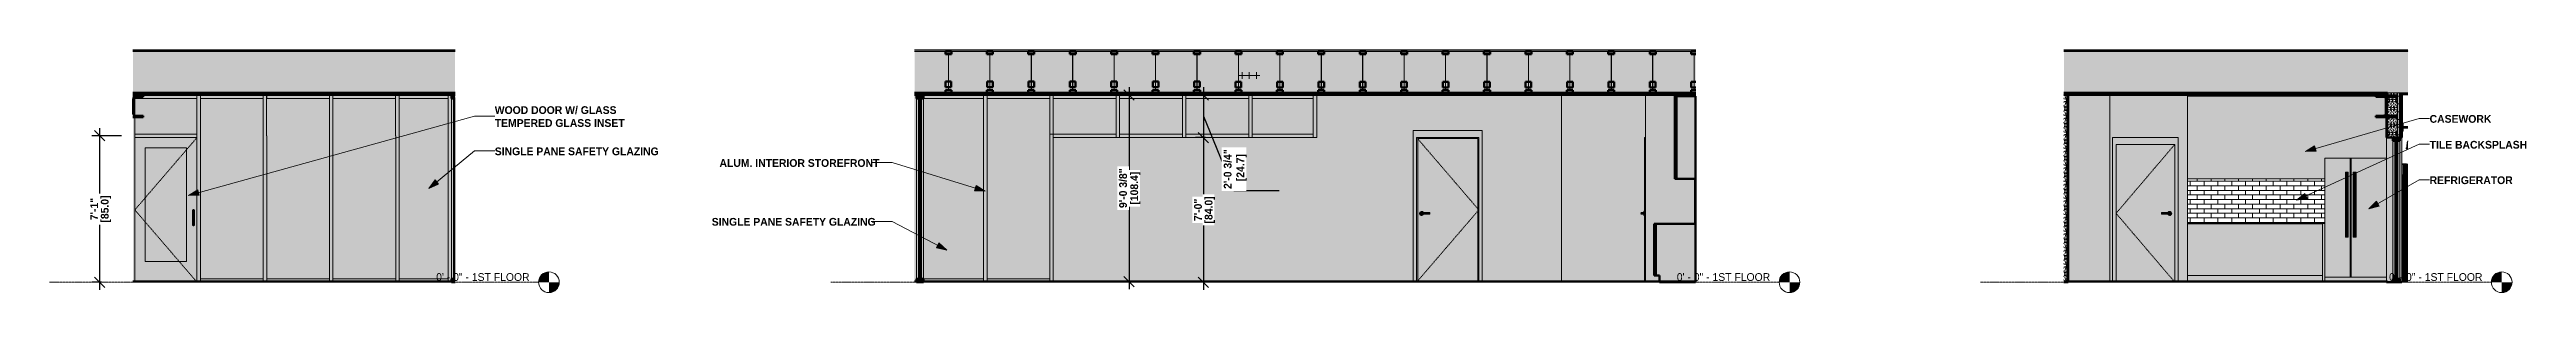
# Model space of a CAD drawing. Header units: inches. Extents: x 2872 to 9394, y -6 to 375.
# Drawn here: x 3536 to 4971, y -6 to 135 of the extents above; entities that cross this region are included whole.
import ezdxf

# ---------------------------------------------------------------- set-up
doc = ezdxf.new("R2010")
doc.units = ezdxf.units.IN
doc.header["$MEASUREMENT"] = 0
doc.linetypes.add('Dash 1_16_', pattern=[0.125, 0.0625, -0.0625])
doc.linetypes.add('Grid Line 1_2_', pattern=[0.875, 0.5, -0.125, 0.125, -0.125])
for name, color, linetype, lineweight in [('0-2', 250, 'Continuous', 18), ('0-3', 10, 'Continuous', 9), ('0-4', 90, 'Continuous', 5), ('A-ANNO-DIMS-1', 211, 'Continuous', 30), ('A-CLNG', 13, 'Continuous', 18), ('A-CLNG-1', 251, 'Continuous', 5), ('A-CLNG-2', 7, 'Continuous', 60), ('A-CLNG-3', 250, 'Continuous', 18), ('A-CLNG-PATT-1', 10, 'Continuous', 9), ('A-DOOR', 31, 'Continuous', 18), ('A-DOOR-10', 31, 'Dash 1_16_', 9), ('A-DOOR-9', 31, 'Continuous', 9), ('A-DOOR-FRAM', 31, 'Continuous', 9), ('A-DOOR-FRAM-2', 10, 'Continuous', 9), ('A-DOOR-FRAM-3', 31, 'Continuous', 18), ('A-DOOR-FRAM-4', 53, 'Continuous', 18), ('A-DOOR-GLAZ', 31, 'Continuous', 9), ('A-FLOR-1', 8, 'Continuous', 5), ('A-FLOR-2', 7, 'Continuous', 60), ('A-FLOR-LEVL', 51, 'Continuous', 9), ('A-FLOR-LEVL-1', 51, 'Grid Line 1_2_', 9), ('A-FLOR-MCUT-1', 250, 'Continuous', 18), ('A-FLOR-PATT-1', 252, 'Continuous', 9), ('A-FLOR-PATT-2', 253, 'Continuous', 9), ('A-FLOR-PATT-3', 10, 'Continuous', 9), ('A-GENM-1', 27, 'Continuous', 9), ('A-GENM-2', 10, 'Continuous', 9), ('A-GLAZ-1', 151, 'Continuous', 9), ('A-GLAZ-2', 250, 'Continuous', 18), ('A-GLAZ-CURT', 52, 'Continuous', 9), ('A-GLAZ-CURT-1', 10, 'Continuous', 9), ('A-GLAZ-CURT-2', 52, 'Continuous', 60), ('A-GLAZ-CURT-3', 7, 'Continuous', 60), ('A-GLAZ-CURT-4', 23, 'Continuous', 9), ('A-GLAZ-CWMG', 51, 'Continuous', 9), ('A-GLAZ-CWMG-1', 57, 'Continuous', 9), ('A-GLAZ-CWMG-2', 10, 'Continuous', 9), ('A-GLAZ-CWMG-3', 51, 'Continuous', 60), ('A-GLAZ-CWMG-4', 7, 'Continuous', 60), ('A-GLAZ-CWMG-5', 9, 'Continuous', 9), ('A-WALL', 113, 'Continuous', 18), ('A-WALL-1', 250, 'Continuous', 18), ('A-WALL-2', 113, 'Continuous', 60), ('A-WALL-3', 113, 'Continuous', 5), ('A-WALL-4', 13, 'Continuous', 18), ('A-WALL-5', 8, 'Continuous', 5), ('A-WALL-6', 7, 'Continuous', 60), ('A-WALL-PATT-1', 111, 'Continuous', 9), ('A-WALL-PATT-2', 252, 'Continuous', 9), ('A-WALL-PATT-3', 253, 'Continuous', 9), ('E-LITE-EQPM-1', 27, 'Continuous', 9), ('E-LITE-EQPM-2', 10, 'Continuous', 9), ('G-ANNO-TEXT', 231, 'Continuous', 9), ('I-WALL', 2, 'Continuous', 18), ('I-WALL-1', 2, 'Continuous', 5), ('P-PIPE-CNTR', 3, 'Continuous', 9), ('Q-CASE', 31, 'Continuous', 9), ('Q-CASE-1', 31, 'Continuous', 60), ('Q-SPCQ', 91, 'Continuous', 9), ('S-BEAM', 12, 'Continuous', 9), ('S-BEAM-2', 10, 'Continuous', 9), ('S-BEAM-3', 7, 'Continuous', 60), ('S-BEAM-4', 150, 'Continuous', 9)]:
    doc.layers.add(name, color=color, linetype=linetype, lineweight=lineweight)
doc.styles.add('Century Gothic', font='ufonts.com_century-gothic.ttf', dxfattribs={"height": 4.5})
doc.styles.add('Century Gothic_B', font='GOTHICB.TTF', dxfattribs={"height": 4.5})
doc.dimstyles.new('OD__1_16__Tol__', dxfattribs={"dimscale": 12, "dimtxt": 4.698757, "dimasz": 0.5, "dimexe": 0.375, "dimexo": 0.25, "dimgap": 0.0625, "dimtad": 1, "dimdec": 4, "dimrnd": 0.0625, "dimzin": 3, "dimdsep": 46, "dimlunit": 4, "dimtxsty": 'Century Gothic_B', "dimblk1": 'OBLIQUE', "dimblk2": 'OBLIQUE', "dimsah": 1, "dimcen": 0.09, "dimdle": 0.375, "dimazin": 0, "dimtfac": 1, "dimtdec": 4, "dimtix": 1, "dimtmove": 0, "dimatfit": 3, "dimfxl": 1, "dimtvp": 1, "dimtfill": 1, "dimfrac": 2, "dimtolj": 1, "dimtzin": 0, "dimlwd": 30, "dimlwe": 30, "dimarcsym": 2})
doc.dimstyles.new('OD__1_16__Tol___1', dxfattribs={"dimscale": 12, "dimtxt": 4.698757, "dimasz": 0.5, "dimexe": 0.375, "dimexo": 0.25, "dimgap": 0.0625, "dimtad": 1, "dimdec": 4, "dimrnd": 0.0625, "dimzin": 3, "dimdsep": 46, "dimlunit": 4, "dimtxsty": 'Century Gothic_B', "dimblk1": 'OBLIQUE', "dimblk2": 'OBLIQUE', "dimsah": 1, "dimcen": 0.09, "dimdle": 0.375, "dimazin": 0, "dimtfac": 1, "dimtdec": 4, "dimtix": 1, "dimtmove": 1, "dimatfit": 3, "dimfxl": 1, "dimtvp": 1, "dimtfill": 1, "dimfrac": 2, "dimtolj": 1, "dimtzin": 0, "dimlwd": 30, "dimlwe": 30, "dimarcsym": 2})
pattern_1 = [(161.57, (0.24, 0.24), (-1.920451243, 0.000150352), [0, -13.661, 1.517, 0]), (18.43, (-0.24, 0.24), (-1.920451243, -0.000150352), [0, -13.661, 1.517, 0]), (108.43, (0.24, 0.24), (0.959969074, -4.80073665), [4.553, -10.625]), (71.57, (-0.24, 0.24), (0.959969074, 4.80073665), [4.553, -10.625])]
pattern_2 = [(0, (0, 0), (0, 2.399), []), (315, (0, 0), (2.3985062, 0), [3.393, -3.393]), (45, (0, 0), (2.3985062, 0), [3.393, -3.393])]
pattern_3 = [(0, (0, 0), (15.36, 3.84), [0.634, -10.886, 0.634, -10.886, -61.44]), (0, (0, 0), (15.36, 3.84), [-23.04, 0.634, -22.406, 0.634, -10.886, -26.88]), (0, (0, 0), (15.36, 3.84), [-57.6, 0.634, -7.046, 0.634, -18.566]), (120, (5.76, 1.92), (-11.0055376, 11.3821502), [0.634, -10.886, 0.634, -10.886, -61.44]), (120, (5.76, 1.92), (-11.0055376, 11.3821502), [-23.04, 0.634, -22.406, 0.634, -10.886, -26.88]), (120, (5.76, 1.92), (-11.0055376, 11.3821502), [-57.6, 0.634, -7.046, 0.634, -18.566]), (240, (7.68, 9.6), (-4.3544624, -15.2221502), [0.634, -10.886, 0.634, -10.886, -61.44]), (240, (7.68, 9.6), (-4.3544624, -15.2221502), [-23.04, 0.634, -22.406, 0.634, -10.886, -26.88]), (240, (7.68, 9.6), (-4.3544624, -15.2221502), [-57.6, 0.634, -7.046, 0.634, -18.566])]

msp = doc.modelspace()

# ---------------------------------------------------------------- texts
at = {"layer": 'A-FLOR-LEVL', "char_height": 4.5, "width": 64.9935, "attachment_point": 1, "style": 'Century Gothic'}
for insert in [(3760.31701, 5.27539), (4479.03703, 5.27539), (4891.66177, 5.27539)]:
    msp.add_mtext('0\' - 0" - 1ST FLOOR', dxfattribs=dict(at, insert=insert))
at = {"layer": 'G-ANNO-TEXT', "char_height": 4.5, "attachment_point": 1, "style": 'Century Gothic_B'}
for s, insert, width in [('WOOD DOOR W/ GLASS', (3794.27222, 102.19129), 89.082), ('TEMPERED GLASS INSET', (3794.27222, 94.69129), 84.0825), ('CASEWORK', (4915.1724, 97.08134), 42.8745), ('SINGLE PANE SAFETY GLAZING', (3794.27222, 78.22841), 111.807), ('TILE BACKSPLASH', (4915.1724, 82.08134), 63.024), ('ALUM. INTERIOR STOREFRONT', (3924.47209, 71.47879), 106.353), ('REFRIGERATOR', (4915.1724, 61.47868), 54.0855), ('SINGLE PANE SAFETY GLAZING', (3919.97445, 37.33582), 111.807)]:
    msp.add_mtext(s, dxfattribs=dict(at, insert=insert, width=width))

# ---------------------------------------------------------------- blocks, each defined once
blk = doc.blocks.new('CTR - 1st Phase - Shell_rvt-2-INTERIOR ELEVATION - COMMUNITY ROOM _115_ - NORTH WALL')
at = {"layer": 'A-CLNG-1'}
blk.add_hatch(color=256, dxfattribs=at).paths.add_polyline_path([(11471.8, 109.5), (11471.8, 110), (11285.2, 110), (11285.2, 109.5), (11469.8, 109.5)], flags=0)
at = {"layer": 'A-CLNG-PATT-1'}
h = blk.add_hatch(dxfattribs=at)
h.set_pattern_fill('FP_11', color=256, style=0, pattern_type=2)
h.set_pattern_definition([(0, (1766.828, 0), (15.36, 3.84), [0.634, -10.886, 0.634, -10.886, -61.44]), (0, (1766.828, 0), (15.36, 3.84), [-23.04, 0.634, -22.406, 0.634, -10.886, -26.88]), (0, (1766.828, 0), (15.36, 3.84), [-57.6, 0.634, -7.046, 0.634, -18.566]), (120, (1772.588, 1.92), (-11.0055376, 11.3821502), [0.634, -10.886, 0.634, -10.886, -61.44]), (120, (1772.588, 1.92), (-11.0055376, 11.3821502), [-23.04, 0.634, -22.406, 0.634, -10.886, -26.88]), (120, (1772.588, 1.92), (-11.0055376, 11.3821502), [-57.6, 0.634, -7.046, 0.634, -18.566]), (240, (1774.508, 9.6), (-4.3544624, -15.2221502), [0.634, -10.886, 0.634, -10.886, -61.44]), (240, (1774.508, 9.6), (-4.3544624, -15.2221502), [-23.04, 0.634, -22.406, 0.634, -10.886, -26.88]), (240, (1774.508, 9.6), (-4.3544624, -15.2221502), [-57.6, 0.634, -7.046, 0.634, -18.566])])
h.paths.add_polyline_path([(11469.8, 108.9), (11471.8, 108.9), (11471.8, 109.5), (11285.2, 109.5), (11285.2, 108.9), (11467.8, 108.9)], flags=0)
at = {"layer": 'A-FLOR-1'}
blk.add_hatch(color=256, dxfattribs=at).paths.add_polyline_path([(11285.2, 134.7), (11471.8, 134.7), (11471.8, 134.9), (11285.2, 134.9), (11285.2, 134.8)], flags=0)
at = {"layer": 'A-FLOR-PATT-1'}
h = blk.add_hatch(dxfattribs=at)
h.set_pattern_fill('FP_7', color=256, style=0, pattern_type=2)
h.set_pattern_definition([(161.57, (1767.068, 0.24), (-1.920451243, 0.000150352), [0, -13.661, 1.517, 0]), (18.43, (1766.588, 0.24), (-1.920451243, -0.000150352), [0, -13.661, 1.517, 0]), (108.43, (1767.068, 0.24), (0.959969074, -4.80073665), [4.553, -10.625]), (71.57, (1766.588, 0.24), (0.959969074, 4.80073665), [4.553, -10.625])])
h.paths.add_polyline_path([(11331.9, 110), (11471.8, 110), (11471.8, 134), (11285.2, 134), (11285.2, 110)], flags=0)
at = {"layer": 'A-FLOR-PATT-2'}
h = blk.add_hatch(dxfattribs=at)
h.set_pattern_fill('FP_8', color=256, style=0, pattern_type=2)
h.set_pattern_definition([(0, (1766.828, 0), (7.68, 1.92), [0.634, -5.126, 0.634, -5.126, -30.72]), (0, (1766.828, 0), (7.68, 1.92), [-11.52, 0.634, -10.886, 0.634, -5.126, -13.44]), (0, (1766.828, 0), (7.68, 1.92), [-28.8, 0.634, -3.206, 0.634, -8.966]), (120, (1769.708, 0.96), (-5.50276878, 5.6910751), [0.634, -5.126, 0.634, -5.126, -30.72]), (120, (1769.708, 0.96), (-5.50276878, 5.6910751), [-11.52, 0.634, -10.886, 0.634, -5.126, -13.44]), (120, (1769.708, 0.96), (-5.50276878, 5.6910751), [-28.8, 0.634, -3.206, 0.634, -8.966]), (240, (1770.668, 4.8), (-2.17723122, -7.6110751), [0.634, -5.126, 0.634, -5.126, -30.72]), (240, (1770.668, 4.8), (-2.17723122, -7.6110751), [-11.52, 0.634, -10.886, 0.634, -5.126, -13.44]), (240, (1770.668, 4.8), (-2.17723122, -7.6110751), [-28.8, 0.634, -3.206, 0.634, -8.966])])
h.paths.add_polyline_path([(11285.2, 134.9), (11471.8, 134.9), (11471.8, 135.2), (11285.2, 135.2), (11285.2, 135)], flags=0)
h = blk.add_hatch(dxfattribs=at)
h.set_pattern_fill('FP_9', color=256, style=0, pattern_type=2)
h.set_pattern_definition([(0, (1766.828, 0), (0, 2.399), []), (315, (1766.828, 0), (2.3985062, 0), [3.393, -3.393]), (45, (1766.828, 0), (2.3985062, 0), [3.393, -3.393])])
h.paths.add_polyline_path([(11378.5, 134), (11471.8, 134), (11471.8, 134.7), (11285.2, 134.7), (11285.2, 134), (11331.9, 134)], flags=0)
at = {"layer": 'A-FLOR-PATT-3'}
h = blk.add_hatch(dxfattribs=at)
h.set_pattern_fill('FP_10', color=256, style=0, pattern_type=2)
h.set_pattern_definition([(135, (1766.828, 0), (-2.1213203, -2.1213203), [])])
h.paths.add_polyline_path([(11399.1, 0), (11471.8, 0), (11471.8, 0.4), (11285.2, 0.4), (11285.2, 0), (11378.5, 0)], flags=0)
at = {"layer": 'A-CLNG-2'}
for p, q in [((11471.8, 110), (11285.2, 110)), ((11285.2, 108.9), (11471.8, 108.9))]:
    blk.add_line(p, q, dxfattribs=at)
at = {"layer": 'A-CLNG-3'}
blk.add_line((11471.8, 109.5), (11285.2, 109.5), dxfattribs=at)
at = {"layer": 'A-FLOR-2'}
for p, q in [((11285.2, 110), (11471.8, 110)), ((11471.8, 0.4), (11285.2, 0.4))]:
    blk.add_line(p, q, dxfattribs=at)
at = {"layer": 'A-FLOR-MCUT-1'}
for p, q in [((11471.8, 134.9), (11285.2, 134.9)), ((11471.8, 134.7), (11285.2, 134.7)), ((11471.8, 134), (11285.2, 134)), ((11471.8, 0), (11285.2, 0))]:
    blk.add_line(p, q, dxfattribs=at)
blk = doc.blocks.new('CTR - 1st Phase - Structure_rvt-2-INTERIOR ELEVATION - COMMUNITY ROOM _115_ - NORTH WALL')
at = {"layer": 'S-BEAM'}
h = blk.add_hatch(dxfattribs=at)
h.set_pattern_fill('FP_12', color=256, style=0, pattern_type=2)
h.set_pattern_definition([(45, (1766.828, 0), (-4.7517576, 4.7517576), []), (45, (1766.828, 7.2), (-4.7517576, 4.7517576), [])])
h.paths.add_polyline_path([(11286.3, 95.9), (11291.2, 95.9), (11291.2, 96.7), (11286.3, 96.7), (11285.9, 96.8), (11285.6, 97.1), (11285.4, 97.6), (11285.5, 106.7), (11285.6, 107.1), (11285.9, 107.4), (11286.3, 107.6), (11291.2, 107.6), (11291.2, 108.4), (11285.2, 108.4), (11285.2, 95.9)], flags=0)
at = {"layer": 'S-BEAM-3'}
for p, q in [((11291.2, 108.4), (11285.2, 108.4)), ((11285.4, 97.6), (11285.4, 106.7)), ((11286.3, 107.6), (11291.2, 107.6)), ((11291.2, 107.6), (11291.2, 108.4)), ((11285.2, 95.9), (11291.2, 95.9)), ((11291.2, 96.7), (11286.3, 96.7)), ((11291.2, 95.9), (11291.2, 96.7))]:
    blk.add_line(p, q, dxfattribs=at)
for centre, start, end in [((11286.3, 106.7), 90, 180), ((11286.3, 97.6), 180, 270)]:
    blk.add_arc(centre, 0.878, start, end, dxfattribs=at)
blk = doc.blocks.new('System Panel - SINGLE PANE - SAFETY GLAZING-2183543-INTERIOR ELEVATION - COMMUNITY ROOM _115_ - NORTH WALL')
at = {"layer": 'A-GLAZ-CURT'}
blk.add_hatch(color=256, dxfattribs=at).paths.add_polyline_path([(11467.8, 2), (11467.8, 106.7), (11439.4, 106.7), (11439.4, 2)], flags=0)
blk = doc.blocks.new('Rectangular Mullion - 2_ x 4_ - INTERIOR-2183534-INTERIOR ELEVATION - COMMUNITY ROOM _115_ - NORTH WALL')
at = {"layer": 'A-GLAZ-CWMG'}
blk.add_hatch(color=256, dxfattribs=at).paths.add_polyline_path([(11467.8, 0.4), (11467.8, 2), (11439.4, 2), (11439.4, 0.4)], flags=0)
for p, q in [((11439.4, 0.4), (11439.4, 2)), ((11439.4, 2), (11467.8, 2)), ((11467.8, 2), (11467.8, 0.4))]:
    blk.add_line(p, q, dxfattribs=at)
blk = doc.blocks.new('Rectangular Mullion - 2_ x 4_ - INTERIOR-2183545-INTERIOR ELEVATION - COMMUNITY ROOM _115_ - NORTH WALL')
at = {"layer": 'A-GLAZ-CWMG'}
blk.add_hatch(color=256, dxfattribs=at).paths.add_polyline_path([(11467.8, 85), (11469.8, 85), (11469.8, 108.7), (11467.8, 108.7), (11467.8, 106.7)], flags=0)
for p, q in [((11467.8, 108.7), (11469.8, 108.7)), ((11467.8, 85), (11467.8, 108.7)), ((11469.8, 85), (11469.8, 106.7))]:
    blk.add_line(p, q, dxfattribs=at)
blk = doc.blocks.new('System Panel - SINGLE PANE - SAFETY GLAZING-2183546-INTERIOR ELEVATION - COMMUNITY ROOM _115_ - NORTH WALL')
at = {"layer": 'A-GLAZ-CURT'}
blk.add_hatch(color=256, dxfattribs=at).paths.add_polyline_path([(11399.1, 2), (11399.1, 106.7), (11362.7, 106.7), (11362.7, 2), (11378.5, 2)], flags=0)
blk = doc.blocks.new('STOREFRONT DOOR - WOOD STILE W_ GLASS INSET-2189325-INTERIOR ELEVATION - COMMUNITY ROOM _115_ - NORTH WALL')
at = {"layer": 'A-DOOR-9'}
for points in [[(11320.3, 41), (11320.3, 42.5), (11320.1, 42.5), (11320, 42.4), (11319.9, 42.3), (11319.8, 42.2), (11319.8, 42), (11319.8, 41.9), (11319.8, 41.8), (11319.8, 41.1), (11319.8, 41), (11320.2, 41)], [(11319.8, 34), (11320.3, 34), (11320.3, 41), (11319.8, 41), (11319.8, 38)], [(11320.3, 32.5), (11320.3, 34), (11319.8, 34), (11319.8, 33.8), (11319.8, 32.9), (11319.9, 32.7), (11320, 32.6), (11320.1, 32.5), (11320.2, 32.5)], [(11320.8, 41), (11320.8, 41.1), (11320.8, 42.2), (11320.7, 42.3), (11320.6, 42.4), (11320.5, 42.5), (11320.4, 42.5), (11320.3, 42.5), (11320.3, 41), (11320.8, 41)], [(11320.8, 34), (11320.8, 34), (11320.8, 41), (11320.3, 41), (11320.3, 34), (11320.7, 34)], [(11320.3, 32.5), (11320.5, 32.5), (11320.6, 32.6), (11320.7, 32.6), (11320.7, 32.8), (11320.8, 32.9), (11320.8, 33.1), (11320.8, 33.1), (11320.8, 33.7), (11320.8, 34), (11320.3, 34), (11320.3, 32.5)]]:
    blk.add_hatch(color=256, dxfattribs=at).paths.add_polyline_path(points, flags=0)
at = {"layer": 'A-DOOR-FRAM'}
h = blk.add_hatch(color=256, dxfattribs=at)
h.paths.add_polyline_path([(11287.2, 0.4), (11322.3, 0.4), (11322.3, 84), (11286.3, 84), (11286.3, 0.4), (11286.5, 0.4)], flags=0)
h.paths.add_polyline_path([(11316.3, 12), (11292.3, 12), (11292.3, 78), (11316.3, 78), (11316.3, 16.9)], flags=0)
h.paths.add_polyline_path([(11320.3, 32.5), (11320.1, 32.5), (11320, 32.6), (11320, 32.6), (11319.8, 32.8), (11319.8, 32.9), (11319.8, 33.1), (11319.8, 33.1), (11319.8, 33.7), (11319.8, 34), (11319.8, 41.3), (11319.8, 41.6), (11319.8, 41.8), (11319.8, 41.9), (11319.8, 42.1), (11319.9, 42.2), (11319.9, 42.3), (11320, 42.4), (11320.1, 42.5), (11320.2, 42.5), (11320.3, 42.5), (11320.5, 42.5), (11320.6, 42.4), (11320.7, 42.3), (11320.8, 42.2), (11320.8, 42), (11320.8, 41.9), (11320.8, 41.8), (11320.8, 41.1), (11320.8, 40.9), (11320.8, 32.9), (11320.7, 32.7), (11320.6, 32.6), (11320.5, 32.5), (11320.4, 32.5)], flags=0)
at = {"layer": 'A-DOOR-GLAZ'}
blk.add_hatch(color=256, dxfattribs=at).paths.add_polyline_path([(11316.3, 12), (11316.3, 78), (11292.3, 78), (11292.3, 12), (11308.6, 12)], flags=0)
at = {"layer": 'A-DOOR-10'}
for p, q in [((11286.3, 42), (11322.3, 84)), ((11322, 0.4), (11286.3, 42))]:
    blk.add_line(p, q, dxfattribs=at)
at = {"layer": 'A-DOOR-9'}
for p, q in [((11319.8, 41), (11319.8, 34)), ((11320.8, 34), (11320.8, 41))]:
    blk.add_line(p, q, dxfattribs=at)
at = {"layer": 'A-DOOR-9', "flags": 128}
for points in [[(11319.8, 42), (11319.8, 42), (11319.8, 42), (11319.8, 42), (11319.8, 42), (11319.8, 42), (11319.8, 42), (11319.8, 42), (11319.8, 41.9), (11319.8, 41.9), (11319.8, 41.9), (11319.8, 41.9), (11319.8, 41.9), (11319.8, 41.9), (11319.8, 41.8), (11319.8, 41.8), (11319.8, 41.8), (11319.8, 41.8), (11319.8, 41.8), (11319.8, 41.7), (11319.8, 41.7), (11319.8, 41.7), (11319.8, 41.6), (11319.8, 41.6), (11319.8, 41.6), (11319.8, 41.5), (11319.8, 41.5), (11319.8, 41.5), (11319.8, 41.4), (11319.8, 41.4), (11319.8, 41.4), (11319.8, 41.3), (11319.8, 41.3), (11319.8, 41.2), (11319.8, 41.2), (11319.8, 41.2), (11319.8, 41.1), (11319.8, 41.1), (11319.8, 41.1), (11319.8, 41), (11319.8, 41)], [(11319.8, 34), (11319.8, 34), (11319.8, 33.9), (11319.8, 33.9), (11319.8, 33.8), (11319.8, 33.8), (11319.8, 33.8), (11319.8, 33.7), (11319.8, 33.7), (11319.8, 33.6), (11319.8, 33.6), (11319.8, 33.6), (11319.8, 33.5), (11319.8, 33.5), (11319.8, 33.5), (11319.8, 33.4), (11319.8, 33.4), (11319.8, 33.4), (11319.8, 33.3), (11319.8, 33.3), (11319.8, 33.3), (11319.8, 33.3), (11319.8, 33.2), (11319.8, 33.2), (11319.8, 33.2), (11319.8, 33.2), (11319.8, 33.1), (11319.8, 33.1), (11319.8, 33.1), (11319.8, 33.1), (11319.8, 33.1), (11319.8, 33.1), (11319.8, 33), (11319.8, 33), (11319.8, 33), (11319.8, 33), (11319.8, 33), (11319.8, 33), (11319.8, 33), (11319.8, 33), (11319.8, 33)], [(11320.8, 41), (11320.8, 41), (11320.8, 41.1), (11320.8, 41.1), (11320.8, 41.2), (11320.8, 41.2), (11320.8, 41.2), (11320.8, 41.3), (11320.8, 41.3), (11320.8, 41.4), (11320.8, 41.4), (11320.8, 41.4), (11320.8, 41.5), (11320.8, 41.5), (11320.8, 41.5), (11320.8, 41.6), (11320.8, 41.6), (11320.8, 41.6), (11320.8, 41.7), (11320.8, 41.7), (11320.8, 41.7), (11320.8, 41.7), (11320.8, 41.8), (11320.8, 41.8), (11320.8, 41.8), (11320.8, 41.8), (11320.8, 41.9), (11320.8, 41.9), (11320.8, 41.9), (11320.8, 41.9), (11320.8, 41.9), (11320.8, 41.9), (11320.8, 42), (11320.8, 42), (11320.8, 42), (11320.8, 42), (11320.8, 42), (11320.8, 42), (11320.8, 42), (11320.8, 42), (11320.8, 42)], [(11320.8, 33), (11320.8, 33), (11320.8, 33), (11320.8, 33), (11320.8, 33), (11320.8, 33), (11320.8, 33), (11320.8, 33), (11320.8, 33.1), (11320.8, 33.1), (11320.8, 33.1), (11320.8, 33.1), (11320.8, 33.1), (11320.8, 33.1), (11320.8, 33.2), (11320.8, 33.2), (11320.8, 33.2), (11320.8, 33.2), (11320.8, 33.2), (11320.8, 33.3), (11320.8, 33.3), (11320.8, 33.3), (11320.8, 33.4), (11320.8, 33.4), (11320.8, 33.4), (11320.8, 33.5), (11320.8, 33.5), (11320.8, 33.5), (11320.8, 33.6), (11320.8, 33.6), (11320.8, 33.6), (11320.8, 33.7), (11320.8, 33.7), (11320.8, 33.8), (11320.8, 33.8), (11320.8, 33.8), (11320.8, 33.9), (11320.8, 33.9), (11320.8, 33.9), (11320.8, 34), (11320.8, 34)]]:
    blk.add_lwpolyline(points, dxfattribs=at)
at = {"layer": 'A-DOOR-FRAM'}
for p, q in [((11322.3, 84), (11286.3, 84)), ((11286.3, 84), (11286.3, 0.4)), ((11292.3, 78), (11316.3, 78)), ((11292.3, 12), (11292.3, 78)), ((11316.3, 78), (11316.3, 12)), ((11322.3, 0.4), (11322.3, 84)), ((11316.3, 12), (11292.3, 12))]:
    blk.add_line(p, q, dxfattribs=at)
blk = doc.blocks.new('Rectangular Mullion - 2_ x 4_ - INTERIOR-2183535-INTERIOR ELEVATION - COMMUNITY ROOM _115_ - NORTH WALL')
at = {"layer": 'A-GLAZ-CWMG'}
blk.add_hatch(color=256, dxfattribs=at).paths.add_polyline_path([(11437.4, 106.7), (11437.4, 108.7), (11401.1, 108.7), (11401.1, 106.7)], flags=0)
for p, q in [((11401.1, 106.7), (11401.1, 108.7)), ((11437.4, 108.7), (11401.1, 108.7)), ((11437.4, 106.7), (11401.1, 106.7)), ((11437.4, 108.7), (11437.4, 106.7))]:
    blk.add_line(p, q, dxfattribs=at)
blk = doc.blocks.new('Rectangular Mullion - 2_ x 4_ - INTERIOR-2183536-INTERIOR ELEVATION - COMMUNITY ROOM _115_ - NORTH WALL')
at = {"layer": 'A-GLAZ-CWMG'}
blk.add_hatch(color=256, dxfattribs=at).paths.add_polyline_path([(11286.3, 106.7), (11322.3, 106.7), (11322.3, 108.7), (11286.3, 108.7), (11286.3, 108.4), (11291.2, 108.4), (11291.2, 107.6), (11286.3, 107.6), (11286.3, 106.7)], flags=0)
for p, q in [((11286.3, 108.4), (11286.3, 108.7)), ((11322.3, 108.7), (11286.3, 108.7)), ((11286.3, 106.7), (11286.3, 107.6)), ((11322.3, 106.7), (11286.3, 106.7)), ((11322.3, 108.7), (11322.3, 106.7))]:
    blk.add_line(p, q, dxfattribs=at)
blk = doc.blocks.new('Rectangular Mullion - 2_ x 4_ - INTERIOR-2183537-INTERIOR ELEVATION - COMMUNITY ROOM _115_ - NORTH WALL')
at = {"layer": 'A-GLAZ-CWMG'}
blk.add_hatch(color=256, dxfattribs=at).paths.add_polyline_path([(11362.7, 0.4), (11399.1, 0.4), (11399.1, 2), (11362.7, 2)], flags=0)
for p, q in [((11362.7, 0.4), (11362.7, 2)), ((11362.7, 2), (11399.1, 2)), ((11399.1, 2), (11399.1, 0.4))]:
    blk.add_line(p, q, dxfattribs=at)
blk = doc.blocks.new('Rectangular Mullion - 2_ x 4_ - INTERIOR-2183539-INTERIOR ELEVATION - COMMUNITY ROOM _115_ - NORTH WALL')
at = {"layer": 'A-GLAZ-CWMG'}
blk.add_hatch(color=256, dxfattribs=at).paths.add_polyline_path([(11401.1, 0.4), (11401.1, 85), (11399.1, 85), (11399.1, 0.4)], flags=0)
for p, q in [((11399.1, 85), (11399.1, 0.4)), ((11401.1, 85), (11401.1, 0.4))]:
    blk.add_line(p, q, dxfattribs=at)
blk = doc.blocks.new('Rectangular Mullion - 2_ x 4_ - INTERIOR-2183540-INTERIOR ELEVATION - COMMUNITY ROOM _115_ - NORTH WALL')
at = {"layer": 'A-GLAZ-CWMG'}
blk.add_hatch(color=256, dxfattribs=at).paths.add_polyline_path([(11324.3, 0.4), (11324.3, 85), (11322.3, 85), (11322.3, 0.4)], flags=0)
for p, q in [((11322.3, 85), (11322.3, 0.4)), ((11324.3, 85), (11324.3, 0.4))]:
    blk.add_line(p, q, dxfattribs=at)
blk = doc.blocks.new('Rectangular Mullion - 2_ x 4_ - INTERIOR-V4-INTERIOR ELEVATION - COMMUNITY ROOM _115_ - NORTH WALL')
at = {"layer": 'A-GLAZ-CWMG'}
blk.add_hatch(color=256, dxfattribs=at).paths.add_polyline_path([(11285.2, 0.4), (11286.3, 0.4), (11286.3, 85), (11285.2, 85), (11285.2, 12)], flags=0)
blk.add_line((11286.3, 85), (11286.3, 0.4), dxfattribs=at)
blk = doc.blocks.new('Rectangular Mullion - 2_ x 4_ - INTERIOR-2183541-INTERIOR ELEVATION - COMMUNITY ROOM _115_ - NORTH WALL')
at = {"layer": 'A-GLAZ-CWMG'}
blk.add_hatch(color=256, dxfattribs=at).paths.add_polyline_path([(11467.8, 106.7), (11467.8, 108.7), (11439.4, 108.7), (11439.4, 106.7)], flags=0)
for p, q in [((11439.4, 106.7), (11439.4, 108.7)), ((11467.8, 108.7), (11439.4, 108.7)), ((11467.8, 106.7), (11439.4, 106.7)), ((11467.8, 108.7), (11467.8, 106.7))]:
    blk.add_line(p, q, dxfattribs=at)
blk = doc.blocks.new('System Panel - SINGLE PANE - SAFETY GLAZING-2179331-INTERIOR ELEVATION - COMMUNITY ROOM _115_ - NORTH WALL')
at = {"layer": 'A-GLAZ-CURT'}
blk.add_hatch(color=256, dxfattribs=at).paths.add_polyline_path([(11471.8, 2), (11471.8, 106.7), (11471.3, 106.7), (11471.3, 2)], flags=0)
at = {"layer": 'A-GLAZ-CURT-2'}
for p, q in [((11471.8, 106.7), (11471.3, 106.7)), ((11471.3, 106.7), (11471.3, 2)), ((11471.3, 2), (11471.8, 2))]:
    blk.add_line(p, q, dxfattribs=at)
blk = doc.blocks.new('Rectangular Mullion - 2_ x 4_ - INTERIOR-2179403-INTERIOR ELEVATION - COMMUNITY ROOM _115_ - NORTH WALL')
at = {"layer": 'A-GLAZ-CWMG'}
blk.add_hatch(color=256, dxfattribs=at).paths.add_polyline_path([(11471.3, 106.7), (11471.8, 106.7), (11471.8, 108.7), (11469.8, 108.7), (11469.8, 106.7)], flags=0)
at = {"layer": 'A-GLAZ-CWMG-3'}
for p, q in [((11471.8, 108.7), (11469.8, 108.7)), ((11469.8, 108.7), (11469.8, 106.7)), ((11469.8, 106.7), (11471.8, 106.7))]:
    blk.add_line(p, q, dxfattribs=at)
blk = doc.blocks.new('Rectangular Mullion - 2_ x 4_ - INTERIOR-2179404-INTERIOR ELEVATION - COMMUNITY ROOM _115_ - NORTH WALL')
at = {"layer": 'A-GLAZ-CWMG'}
blk.add_hatch(color=256, dxfattribs=at).paths.add_polyline_path([(11469.8, 0.4), (11471.8, 0.4), (11471.8, 2), (11469.8, 2)], flags=0)
at = {"layer": 'A-GLAZ-CWMG-3'}
for p, q in [((11471.8, 2), (11469.8, 2)), ((11469.8, 2), (11469.8, 0)), ((11469.8, 0), (11471.8, 0))]:
    blk.add_line(p, q, dxfattribs=at)
blk = doc.blocks.new('Rectangular Mullion - 2_ x 4_ - INTERIOR-2179406-INTERIOR ELEVATION - COMMUNITY ROOM _115_ - NORTH WALL')
at = {"layer": 'A-GLAZ-CWMG'}
blk.add_hatch(color=256, dxfattribs=at).paths.add_polyline_path([(11471.3, 2), (11471.3, 106.7), (11469.8, 106.7), (11469.8, 2)], flags=0)
blk = doc.blocks.new('System Panel - Glazed-2179509-INTERIOR ELEVATION - COMMUNITY ROOM _115_ - NORTH WALL')
at = {"layer": 'A-GLAZ-CURT'}
blk.add_hatch(color=256, dxfattribs=at).paths.add_polyline_path([(11291.2, 86), (11322.3, 86), (11322.3, 106.7), (11286.3, 106.7), (11286.3, 96.7), (11291.2, 96.7), (11291.2, 95.9), (11286.3, 95.9), (11286.3, 86)], flags=0)
blk = doc.blocks.new('Rectangular Mullion - 2_ x 4_ - INTERIOR-2183555-INTERIOR ELEVATION - COMMUNITY ROOM _115_ - NORTH WALL')
at = {"layer": 'A-GLAZ-CWMG'}
blk.add_hatch(color=256, dxfattribs=at).paths.add_polyline_path([(11467.8, 0.4), (11469.8, 0.4), (11469.8, 85), (11467.8, 85), (11467.8, 2)], flags=0)
for p, q in [((11467.8, 0.4), (11467.8, 85)), ((11469.8, 2), (11469.8, 85))]:
    blk.add_line(p, q, dxfattribs=at)
blk = doc.blocks.new('Rectangular Mullion - 2_ x 4_ - INTERIOR-2183542-INTERIOR ELEVATION - COMMUNITY ROOM _115_ - NORTH WALL')
at = {"layer": 'A-GLAZ-CWMG'}
blk.add_hatch(color=256, dxfattribs=at).paths.add_polyline_path([(11316.3, 84), (11322.3, 84), (11322.3, 86), (11286.3, 86), (11286.3, 84), (11292.3, 84)], flags=0)
for p, q in [((11286.3, 84), (11286.3, 86)), ((11322.3, 86), (11286.3, 86)), ((11322.3, 84), (11286.3, 84)), ((11322.3, 86), (11322.3, 84))]:
    blk.add_line(p, q, dxfattribs=at)
blk = doc.blocks.new('Rectangular Mullion - 2_ x 4_ - INTERIOR-2183532-INTERIOR ELEVATION - COMMUNITY ROOM _115_ - NORTH WALL')
at = {"layer": 'A-GLAZ-CWMG'}
blk.add_hatch(color=256, dxfattribs=at).paths.add_polyline_path([(11439.4, 85), (11439.4, 108.7), (11437.4, 108.7), (11437.4, 85)], flags=0)
for p, q in [((11437.4, 108.7), (11439.4, 108.7)), ((11437.4, 108.7), (11437.4, 85)), ((11439.4, 108.7), (11439.4, 85))]:
    blk.add_line(p, q, dxfattribs=at)
blk = doc.blocks.new('Rectangular Mullion - 2_ x 4_ - INTERIOR-2183531-INTERIOR ELEVATION - COMMUNITY ROOM _115_ - NORTH WALL')
at = {"layer": 'A-GLAZ-CWMG'}
blk.add_hatch(color=256, dxfattribs=at).paths.add_polyline_path([(11324.3, 85), (11324.3, 108.7), (11322.3, 108.7), (11322.3, 85)], flags=0)
for p, q in [((11322.3, 108.7), (11324.3, 108.7)), ((11322.3, 108.7), (11322.3, 85)), ((11324.3, 108.7), (11324.3, 85))]:
    blk.add_line(p, q, dxfattribs=at)
blk = doc.blocks.new('Rectangular Mullion - 2_ x 4_ - INTERIOR-V5-INTERIOR ELEVATION - COMMUNITY ROOM _115_ - NORTH WALL')
at = {"layer": 'A-GLAZ-CWMG'}
h = blk.add_hatch(color=256, dxfattribs=at)
h.paths.add_polyline_path([(11286.3, 85), (11286.3, 95.9), (11285.2, 95.9), (11285.2, 85)], flags=0)
h.paths.add_polyline_path([(11286.3, 96.7), (11286.3, 107.6), (11285.9, 107.4), (11285.6, 107.1), (11285.4, 106.7), (11285.4, 97.6), (11285.6, 97.1), (11285.9, 96.8)], flags=0)
h.paths.add_polyline_path([(11286.3, 108.4), (11286.3, 108.7), (11285.2, 108.7), (11285.2, 108.4)], flags=0)
for p, q in [((11285.2, 108.7), (11286.3, 108.7)), ((11286.3, 108.7), (11286.3, 108.4)), ((11286.3, 107.6), (11286.3, 96.7)), ((11286.3, 95.9), (11286.3, 85))]:
    blk.add_line(p, q, dxfattribs=at)
blk = doc.blocks.new('CTR - 1st Phase - Shell_rvt-3-INTERIOR ELEVATION - COMMUNITY ROOM _115_ - EAST WALL')
at = {"layer": 'A-CLNG-1'}
blk.add_hatch(color=256, dxfattribs=at).paths.add_polyline_path([(-3373.1, 109.5), (-2920.6, 109.5), (-2920.6, 109.9), (-2920.5, 109.9), (-2920.5, 110), (-3373.1, 110), (-3373.1, 109.5)], flags=0)
at = {"layer": 'A-CLNG-PATT-1'}
h = blk.add_hatch(dxfattribs=at)
h.set_pattern_fill('FP_17', color=256, style=0, pattern_type=2)
h.set_pattern_definition([(0, (75.524, 0), (15.36, 3.84), [0.634, -10.886, 0.634, -10.886, -61.44]), (0, (75.524, 0), (15.36, 3.84), [-23.04, 0.634, -22.406, 0.634, -10.886, -26.88]), (0, (75.524, 0), (15.36, 3.84), [-57.6, 0.634, -7.046, 0.634, -18.566]), (120, (81.284, 1.92), (-11.0055376, 11.38215), [0.634, -10.886, 0.634, -10.886, -61.44]), (120, (81.284, 1.92), (-11.0055376, 11.38215), [-23.04, 0.634, -22.406, 0.634, -10.886, -26.88]), (120, (81.284, 1.92), (-11.0055376, 11.38215), [-57.6, 0.634, -7.046, 0.634, -18.566]), (240, (83.204, 9.6), (-4.3544624, -15.22215), [0.634, -10.886, 0.634, -10.886, -61.44]), (240, (83.204, 9.6), (-4.3544624, -15.22215), [-23.04, 0.634, -22.406, 0.634, -10.886, -26.88]), (240, (83.204, 9.6), (-4.3544624, -15.22215), [-57.6, 0.634, -7.046, 0.634, -18.566])])
h.paths.add_polyline_path([(-2934.7, 108.9), (-2920.6, 108.9), (-2920.6, 109.5), (-3373.1, 109.5), (-3373.1, 108.9), (-2944.9, 108.9)], flags=0)
at = {"layer": 'A-FLOR-1'}
blk.add_hatch(color=256, dxfattribs=at).paths.add_polyline_path([(-3373.1, 134.7), (-2920.5, 134.7), (-2920.5, 134.9), (-3373.1, 134.9), (-3373.1, 134.8)], flags=0)
at = {"layer": 'A-FLOR-PATT-1'}
h = blk.add_hatch(dxfattribs=at)
h.set_pattern_fill('FP_13', color=256, style=0, pattern_type=2)
h.set_pattern_definition([(161.57, (75.764, 0.24), (-1.92045124, 0.00015035), [0, -13.661, 1.517, 0]), (18.43, (75.284, 0.24), (-1.92045124, -0.00015035), [0, -13.661, 1.517, 0]), (108.43, (75.764, 0.24), (0.95996907, -4.80073665), [4.553, -10.625]), (71.57, (75.284, 0.24), (0.95996907, 4.80073665), [4.553, -10.625])])
h.paths.add_polyline_path([(-3104.4, 110), (-2920.5, 110), (-2920.5, 134), (-3373.1, 134), (-3373.1, 110), (-3111.5, 110)], flags=0)
at = {"layer": 'A-FLOR-PATT-2'}
h = blk.add_hatch(dxfattribs=at)
h.set_pattern_fill('FP_14', color=256, style=0, pattern_type=2)
h.set_pattern_definition([(0, (75.524, 0), (7.68, 1.92), [0.634, -5.126, 0.634, -5.126, -30.72]), (0, (75.524, 0), (7.68, 1.92), [-11.52, 0.634, -10.886, 0.634, -5.126, -13.44]), (0, (75.524, 0), (7.68, 1.92), [-28.8, 0.634, -3.206, 0.634, -8.966]), (120, (78.404, 0.96), (-5.5027688, 5.6910751), [0.634, -5.126, 0.634, -5.126, -30.72]), (120, (78.404, 0.96), (-5.5027688, 5.6910751), [-11.52, 0.634, -10.886, 0.634, -5.126, -13.44]), (120, (78.404, 0.96), (-5.5027688, 5.6910751), [-28.8, 0.634, -3.206, 0.634, -8.966]), (240, (79.364, 4.8), (-2.1772312, -7.6110751), [0.634, -5.126, 0.634, -5.126, -30.72]), (240, (79.364, 4.8), (-2.1772312, -7.6110751), [-11.52, 0.634, -10.886, 0.634, -5.126, -13.44]), (240, (79.364, 4.8), (-2.1772312, -7.6110751), [-28.8, 0.634, -3.206, 0.634, -8.966])])
h.paths.add_polyline_path([(-3373.1, 134.9), (-2920.5, 134.9), (-2920.5, 135.1), (-3373.1, 135.1), (-3373.1, 135)], flags=0)
h = blk.add_hatch(dxfattribs=at)
h.set_pattern_fill('FP_15', color=256, style=0, pattern_type=2)
h.set_pattern_definition([(0, (75.524, 0), (0, 2.399), []), (315, (75.524, 0), (2.3985062, 0), [3.393, -3.393]), (45, (75.524, 0), (2.3985062, 0), [3.393, -3.393])])
h.paths.add_polyline_path([(-3136.2, 134), (-2920.5, 134), (-2920.5, 134.7), (-3373.1, 134.7), (-3373.1, 134), (-3137.1, 134)], flags=0)
at = {"layer": 'A-FLOR-PATT-3'}
h = blk.add_hatch(dxfattribs=at)
h.set_pattern_fill('FP_16', color=256, style=0, pattern_type=2)
h.set_pattern_definition([(135, (75.524, 0), (-2.1213203, -2.1213203), [])])
h.paths.add_polyline_path([(-3084.2, 0), (-2920.6, 0), (-2922.5, 0.4), (-3373.1, 0.4), (-3373.1, 0), (-3090.3, 0)], flags=0)
at = {"layer": 'A-CLNG-2'}
for p, q in [((-2920.5, 110), (-3373.1, 110)), ((-3373.1, 108.9), (-2920.5, 108.9))]:
    blk.add_line(p, q, dxfattribs=at)
at = {"layer": 'A-CLNG-3'}
blk.add_line((-2920.5, 109.5), (-3373.1, 109.5), dxfattribs=at)
at = {"layer": 'A-FLOR-2'}
for p, q in [((-3373.1, 110), (-2920.5, 110)), ((-2920.5, 0.4), (-3373.1, 0.4))]:
    blk.add_line(p, q, dxfattribs=at)
at = {"layer": 'A-FLOR-MCUT-1'}
for p, q in [((-2920.5, 134.9), (-3373.1, 134.9)), ((-2920.5, 134.7), (-3373.1, 134.7)), ((-2920.5, 134), (-3373.1, 134)), ((-2920.5, 0), (-3373.1, 0))]:
    blk.add_line(p, q, dxfattribs=at)
blk = doc.blocks.new('TRUSS - 24_-2435176-INTERIOR ELEVATION - COMMUNITY ROOM _115_ - EAST WALL')
at = {"layer": 'S-BEAM-2'}
for p, q in [((-2921.4, 133.8), (-2921.5, 133.8)), ((-2921.5, 132.5), (-2921.5, 111.5)), ((-2921.4, 111.5), (-2921.4, 132.5))]:
    blk.add_line(p, q, dxfattribs=at)
at = {"layer": 'S-BEAM-3'}
for p, q in [((-2923.2, 134), (-2923.2, 132.5)), ((-2920.5, 134), (-2923.2, 134)), ((-2923.2, 132.5), (-2920.5, 132.5)), ((-2920.5, 116.3), (-2923.1, 116.3)), ((-2923.1, 116.3), (-2923.1, 113.1)), ((-2923.2, 111.5), (-2923.2, 110)), ((-2920.5, 111.5), (-2923.2, 111.5)), ((-2923.2, 110), (-2920.5, 110)), ((-2923.1, 113.1), (-2920.5, 113.1))]:
    blk.add_line(p, q, dxfattribs=at)
blk = doc.blocks.new('TRUSS - 24_-V8-INTERIOR ELEVATION - COMMUNITY ROOM _115_ - EAST WALL')
at = {"layer": 'S-BEAM-2'}
for p, q in [((-2945.4, 133.8), (-2945.5, 133.8)), ((-2945.5, 132.5), (-2945.5, 111.5)), ((-2945.4, 111.5), (-2945.4, 132.5))]:
    blk.add_line(p, q, dxfattribs=at)
at = {"layer": 'S-BEAM-3'}
for p, q in [((-2947.2, 134), (-2947.2, 132.5)), ((-2943.7, 134), (-2947.2, 134)), ((-2947.2, 132.5), (-2943.7, 132.5)), ((-2943.7, 132.5), (-2943.7, 134)), ((-2943.8, 116.3), (-2947.1, 116.3)), ((-2947.1, 116.3), (-2947.1, 113.1)), ((-2943.8, 113.1), (-2943.8, 116.3)), ((-2947.2, 111.5), (-2947.2, 110)), ((-2943.7, 111.5), (-2947.2, 111.5)), ((-2947.2, 110), (-2943.7, 110)), ((-2947.1, 113.1), (-2943.8, 113.1)), ((-2943.7, 110), (-2943.7, 111.5))]:
    blk.add_line(p, q, dxfattribs=at)
blk = doc.blocks.new('TRUSS - 24_-2435712-INTERIOR ELEVATION - COMMUNITY ROOM _115_ - EAST WALL')
at = {"layer": 'S-BEAM-2'}
for p, q in [((-3209.4, 133.8), (-3209.5, 133.8)), ((-3209.5, 132.5), (-3209.5, 111.5)), ((-3209.4, 111.5), (-3209.4, 132.5))]:
    blk.add_line(p, q, dxfattribs=at)
at = {"layer": 'S-BEAM-3'}
for p, q in [((-3211.2, 134), (-3211.2, 132.5)), ((-3207.7, 134), (-3211.2, 134)), ((-3211.2, 132.5), (-3207.7, 132.5)), ((-3207.7, 132.5), (-3207.7, 134)), ((-3207.8, 116.5), (-3211.1, 116.5)), ((-3211.1, 116.5), (-3211.1, 113.3)), ((-3207.8, 113.3), (-3207.8, 116.5)), ((-3211.2, 111.5), (-3211.2, 110)), ((-3207.7, 111.5), (-3211.2, 111.5)), ((-3211.2, 110), (-3207.7, 110)), ((-3211.1, 113.3), (-3207.8, 113.3)), ((-3207.7, 110), (-3207.7, 111.5))]:
    blk.add_line(p, q, dxfattribs=at)
blk = doc.blocks.new('CTR - 1st Phase - Structure_rvt-3-INTERIOR ELEVATION - COMMUNITY ROOM _115_ - EAST WALL')
at = {"layer": '0-3'}
for name, p in [('TRUSS - 24_-2435712-INTERIOR ELEVATION - COMMUNITY ROOM _115_ - EAST WALL', (-144, 0)), ('TRUSS - 24_-2435712-INTERIOR ELEVATION - COMMUNITY ROOM _115_ - EAST WALL', (-120, 0)), ('TRUSS - 24_-2435712-INTERIOR ELEVATION - COMMUNITY ROOM _115_ - EAST WALL', (-96, 0)), ('TRUSS - 24_-2435712-INTERIOR ELEVATION - COMMUNITY ROOM _115_ - EAST WALL', (-72, 0)), ('TRUSS - 24_-2435712-INTERIOR ELEVATION - COMMUNITY ROOM _115_ - EAST WALL', (-48, 0)), ('TRUSS - 24_-2435712-INTERIOR ELEVATION - COMMUNITY ROOM _115_ - EAST WALL', (-24, 0)), ('TRUSS - 24_-2435712-INTERIOR ELEVATION - COMMUNITY ROOM _115_ - EAST WALL', (0, 0)), ('TRUSS - 24_-V8-INTERIOR ELEVATION - COMMUNITY ROOM _115_ - EAST WALL', (-240, 0)), ('TRUSS - 24_-V8-INTERIOR ELEVATION - COMMUNITY ROOM _115_ - EAST WALL', (-216, 0)), ('TRUSS - 24_-V8-INTERIOR ELEVATION - COMMUNITY ROOM _115_ - EAST WALL', (-192, 0)), ('TRUSS - 24_-V8-INTERIOR ELEVATION - COMMUNITY ROOM _115_ - EAST WALL', (-168, 0)), ('TRUSS - 24_-V8-INTERIOR ELEVATION - COMMUNITY ROOM _115_ - EAST WALL', (-144, 0)), ('TRUSS - 24_-V8-INTERIOR ELEVATION - COMMUNITY ROOM _115_ - EAST WALL', (-120, 0)), ('TRUSS - 24_-V8-INTERIOR ELEVATION - COMMUNITY ROOM _115_ - EAST WALL', (-96, 0)), ('TRUSS - 24_-V8-INTERIOR ELEVATION - COMMUNITY ROOM _115_ - EAST WALL', (-72, 0)), ('TRUSS - 24_-V8-INTERIOR ELEVATION - COMMUNITY ROOM _115_ - EAST WALL', (-48, 0)), ('TRUSS - 24_-V8-INTERIOR ELEVATION - COMMUNITY ROOM _115_ - EAST WALL', (-24, 0)), ('TRUSS - 24_-V8-INTERIOR ELEVATION - COMMUNITY ROOM _115_ - EAST WALL', (0, 0)), ('TRUSS - 24_-2435176-INTERIOR ELEVATION - COMMUNITY ROOM _115_ - EAST WALL', (0, 0))]:
    blk.add_blockref(name, p, dxfattribs=at)
blk = doc.blocks.new('System Panel - SINGLE PANE - SAFETY GLAZING-2183546-INTERIOR ELEVATION - COMMUNITY ROOM _115_ - EAST WALL')
at = {"layer": 'A-GLAZ-CURT'}
blk.add_hatch(color=256, dxfattribs=at).paths.add_polyline_path([(-3369.5, 2), (-3369.4, 2), (-3369.4, 106.7), (-3370.4, 106.7), (-3370.4, 2)], flags=0)
at = {"layer": 'A-GLAZ-CURT-2'}
for p, q in [((-3370.4, 106.7), (-3370.4, 2)), ((-3369.4, 106.7), (-3370.4, 106.7)), ((-3369.4, 2), (-3369.4, 106.7)), ((-3370.4, 2), (-3369.4, 2))]:
    blk.add_line(p, q, dxfattribs=at)
blk = doc.blocks.new('Rectangular Mullion - 2_ x 4_ - INTERIOR-2183535-INTERIOR ELEVATION - COMMUNITY ROOM _115_ - EAST WALL')
at = {"layer": 'A-GLAZ-CWMG'}
blk.add_hatch(color=256, dxfattribs=at).paths.add_polyline_path([(-3371.9, 106.7), (-3367.9, 106.7), (-3367.9, 108.7), (-3371.9, 108.7)], flags=0)
at = {"layer": 'A-GLAZ-CWMG-3'}
for p, q in [((-3371.9, 108.7), (-3371.9, 106.7)), ((-3367.9, 108.7), (-3371.9, 108.7)), ((-3371.9, 106.7), (-3367.9, 106.7)), ((-3367.9, 106.7), (-3367.9, 108.7))]:
    blk.add_line(p, q, dxfattribs=at)
blk = doc.blocks.new('Rectangular Mullion - 2_ x 4_ - INTERIOR-2183537-INTERIOR ELEVATION - COMMUNITY ROOM _115_ - EAST WALL')
at = {"layer": 'A-GLAZ-CWMG'}
blk.add_hatch(color=256, dxfattribs=at).paths.add_polyline_path([(-3369.4, 0.4), (-3367.9, 0.4), (-3367.9, 2), (-3371.9, 2), (-3371.9, 0.4), (-3369.5, 0.4)], flags=0)
at = {"layer": 'A-GLAZ-CWMG-3'}
for p, q in [((-3371.9, 2), (-3371.9, 0)), ((-3367.9, 2), (-3371.9, 2)), ((-3371.9, 0), (-3367.9, 0)), ((-3367.9, 0), (-3367.9, 2))]:
    blk.add_line(p, q, dxfattribs=at)
blk = doc.blocks.new('Rectangular Mullion - 2_ x 4_ - INTERIOR-2183539-INTERIOR ELEVATION - COMMUNITY ROOM _115_ - EAST WALL')
at = {"layer": 'A-GLAZ-CWMG'}
h = blk.add_hatch(color=256, dxfattribs=at)
h.paths.add_polyline_path([(-3370.4, 2), (-3370.4, 85), (-3371.9, 85), (-3371.9, 2)], flags=0)
h.paths.add_polyline_path([(-3369.4, 2), (-3367.9, 2), (-3367.9, 85), (-3369.4, 85), (-3369.4, 67.6)], flags=0)
for p, q in [((-3371.9, 2), (-3371.9, 85)), ((-3367.9, 85), (-3367.9, 2))]:
    blk.add_line(p, q, dxfattribs=at)
blk = doc.blocks.new('System Panel - SINGLE PANE - SAFETY GLAZING-2330176-INTERIOR ELEVATION - COMMUNITY ROOM _115_ - EAST WALL')
at = {"layer": 'A-GLAZ-CURT'}
blk.add_hatch(color=256, dxfattribs=at).paths.add_polyline_path([(-3146.8, 86), (-3142.1, 86), (-3142.1, 106.7), (-3177.5, 106.7), (-3177.5, 86)], flags=0)
blk = doc.blocks.new('Rectangular Mullion - 2_ x 4_ - INTERIOR-2330177-INTERIOR ELEVATION - COMMUNITY ROOM _115_ - EAST WALL')
at = {"layer": 'A-GLAZ-CWMG'}
blk.add_hatch(color=256, dxfattribs=at).paths.add_polyline_path([(-3140.1, 84), (-3140.1, 108.7), (-3142.1, 108.7), (-3142.1, 84)], flags=0)
for p, q in [((-3142.1, 108.7), (-3140.1, 108.7)), ((-3142.1, 84), (-3142.1, 108.7))]:
    blk.add_line(p, q, dxfattribs=at)
blk = doc.blocks.new('System Panel - SINGLE PANE - SAFETY GLAZING-2330178-INTERIOR ELEVATION - COMMUNITY ROOM _115_ - EAST WALL')
at = {"layer": 'A-GLAZ-CURT'}
blk.add_hatch(color=256, dxfattribs=at).paths.add_polyline_path([(-3217.9, 86), (-3217.9, 106.7), (-3254.3, 106.7), (-3254.3, 86)], flags=0)
blk = doc.blocks.new('System Panel - SINGLE PANE - SAFETY GLAZING-2330183-INTERIOR ELEVATION - COMMUNITY ROOM _115_ - EAST WALL')
at = {"layer": 'A-GLAZ-CURT'}
blk.add_hatch(color=256, dxfattribs=at).paths.add_polyline_path([(-3256.3, 86), (-3256.3, 106.7), (-3292.7, 106.7), (-3292.7, 86), (-3260, 86)], flags=0)
blk = doc.blocks.new('System Panel - SINGLE PANE - SAFETY GLAZING-2179331-INTERIOR ELEVATION - COMMUNITY ROOM _115_ - EAST WALL')
at = {"layer": 'A-GLAZ-CURT'}
blk.add_hatch(color=256, dxfattribs=at).paths.add_polyline_path([(-3331.1, 2), (-3294.7, 2), (-3294.7, 106.7), (-3331.1, 106.7), (-3331.1, 67.6)], flags=0)
blk = doc.blocks.new('Rectangular Mullion - 2_ x 4_ - INTERIOR-2179403-INTERIOR ELEVATION - COMMUNITY ROOM _115_ - EAST WALL')
at = {"layer": 'A-GLAZ-CWMG'}
blk.add_hatch(color=256, dxfattribs=at).paths.add_polyline_path([(-3203.4, 106.7), (-3179.5, 106.7), (-3179.5, 108.7), (-3215.9, 108.7), (-3215.9, 106.7)], flags=0)
for p, q in [((-3215.9, 106.7), (-3215.9, 108.7)), ((-3179.5, 108.7), (-3215.9, 108.7)), ((-3179.5, 106.7), (-3215.9, 106.7)), ((-3179.5, 108.7), (-3179.5, 106.7))]:
    blk.add_line(p, q, dxfattribs=at)
blk = doc.blocks.new('Rectangular Mullion - 2_ x 4_ - INTERIOR-V6-INTERIOR ELEVATION - COMMUNITY ROOM _115_ - EAST WALL')
at = {"layer": 'A-GLAZ-CWMG'}
blk.add_hatch(color=256, dxfattribs=at).paths.add_polyline_path([(-3333.1, 106.7), (-3333.1, 108.7), (-3367.9, 108.7), (-3367.9, 106.7), (-3344.8, 106.7)], flags=0)
for p, q in [((-3333.1, 108.7), (-3367.9, 108.7)), ((-3333.1, 106.7), (-3367.9, 106.7)), ((-3333.1, 108.7), (-3333.1, 106.7))]:
    blk.add_line(p, q, dxfattribs=at)
blk = doc.blocks.new('Rectangular Mullion - 2_ x 4_ - INTERIOR-2179404-INTERIOR ELEVATION - COMMUNITY ROOM _115_ - EAST WALL')
at = {"layer": 'A-GLAZ-CWMG'}
blk.add_hatch(color=256, dxfattribs=at).paths.add_polyline_path([(-3333.1, 0.4), (-3333.1, 2), (-3367.9, 2), (-3367.9, 0.4)], flags=0)
for p, q in [((-3367.9, 2), (-3333.1, 2)), ((-3333.1, 2), (-3333.1, 0.4))]:
    blk.add_line(p, q, dxfattribs=at)
blk = doc.blocks.new('Rectangular Mullion - 2_ x 4_ - INTERIOR-2328709-INTERIOR ELEVATION - COMMUNITY ROOM _115_ - EAST WALL')
at = {"layer": 'A-GLAZ-CWMG'}
blk.add_hatch(color=256, dxfattribs=at).paths.add_polyline_path([(-3217.9, 84), (-3215.9, 84), (-3215.9, 108.7), (-3217.9, 108.7), (-3217.9, 86)], flags=0)
for p, q in [((-3217.9, 108.7), (-3215.9, 108.7)), ((-3217.9, 108.7), (-3217.9, 84)), ((-3215.9, 108.7), (-3215.9, 84))]:
    blk.add_line(p, q, dxfattribs=at)
blk = doc.blocks.new('Rectangular Mullion - 2_ x 4_ - INTERIOR-2179406-INTERIOR ELEVATION - COMMUNITY ROOM _115_ - EAST WALL')
at = {"layer": 'A-GLAZ-CWMG'}
blk.add_hatch(color=256, dxfattribs=at).paths.add_polyline_path([(-3292.7, 0.4), (-3292.7, 108.7), (-3294.7, 108.7), (-3294.7, 0.4)], flags=0)
for p, q in [((-3294.7, 108.7), (-3292.7, 108.7)), ((-3294.7, 108.7), (-3294.7, 0.4)), ((-3292.7, 108.7), (-3292.7, 84))]:
    blk.add_line(p, q, dxfattribs=at)
blk = doc.blocks.new('Rectangular Mullion - 2_ x 4_ - INTERIOR-V7-INTERIOR ELEVATION - COMMUNITY ROOM _115_ - EAST WALL')
at = {"layer": 'A-GLAZ-CWMG'}
blk.add_hatch(color=256, dxfattribs=at).paths.add_polyline_path([(-3331.1, 0.4), (-3331.1, 108.7), (-3333.1, 108.7), (-3333.1, 0.4)], flags=0)
for p, q in [((-3333.1, 108.7), (-3331.1, 108.7)), ((-3333.1, 108.7), (-3333.1, 0.4)), ((-3331.1, 108.7), (-3331.1, 0.4))]:
    blk.add_line(p, q, dxfattribs=at)
blk = doc.blocks.new('Rectangular Mullion - 2_ x 4_ - INTERIOR-2179407-INTERIOR ELEVATION - COMMUNITY ROOM _115_ - EAST WALL')
at = {"layer": 'A-GLAZ-CWMG'}
blk.add_hatch(color=256, dxfattribs=at).paths.add_polyline_path([(-3146.8, 106.7), (-3142.1, 106.7), (-3142.1, 108.7), (-3177.5, 108.7), (-3177.5, 106.7), (-3161, 106.7)], flags=0)
for p, q in [((-3177.5, 106.7), (-3177.5, 108.7)), ((-3142.1, 108.7), (-3177.5, 108.7)), ((-3142.1, 106.7), (-3177.5, 106.7)), ((-3142.1, 108.7), (-3142.1, 106.7))]:
    blk.add_line(p, q, dxfattribs=at)
blk = doc.blocks.new('HOLLOW METAL - HM - WOOD LEAF - 2-10 x 7-0-2191991-INTERIOR ELEVATION - COMMUNITY ROOM _115_ - EAST WALL')
at = {"layer": 'A-DOOR'}
for points in [[(-2952.6, 40), (-2951.7, 40), (-2951.7, 40.4), (-2952.4, 40.4), (-2952.5, 40.3), (-2952.6, 40.2), (-2952.7, 40.1), (-2952.7, 40.1), (-2952.7, 40), (-2952.7, 40)], [(-2952.3, 39.6), (-2952.1, 39.6), (-2951.7, 39.6), (-2951.7, 40), (-2952.7, 40), (-2952.7, 39.9), (-2952.6, 39.8), (-2952.5, 39.7), (-2952.4, 39.6), (-2952.3, 39.6)], [(-2950.5, 40), (-2950.5, 40.4), (-2951.7, 40.4), (-2951.7, 40), (-2950.6, 40)], [(-2951.7, 39.6), (-2950.5, 39.6), (-2950.5, 40), (-2951.7, 40), (-2951.7, 39.6)], [(-2950.2, 40), (-2950.2, 41.2), (-2950.5, 41.2), (-2950.5, 40)], [(-2950.2, 38.8), (-2950.2, 40), (-2950.5, 40), (-2950.5, 38.8)]]:
    blk.add_hatch(color=256, dxfattribs=at).paths.add_polyline_path(points, flags=0)
at = {"layer": 'A-DOOR-FRAM-3'}
blk.add_hatch(color=256, dxfattribs=at).paths.add_polyline_path([(-2949.8, 0.4), (-2949.7, 0.4), (-2949.7, 84), (-2950.2, 84), (-2950.2, 0.4)], flags=0)
at = {"layer": 'A-DOOR-9'}
for p, q in [((-2950.5, 40.4), (-2951.7, 40.4)), ((-2951.7, 39.6), (-2950.5, 39.6)), ((-2950.2, 41.2), (-2950.5, 41.2)), ((-2950.5, 40), (-2950.5, 41.2)), ((-2950.5, 38.8), (-2950.5, 40)), ((-2950.5, 38.8), (-2950.2, 38.8))]:
    blk.add_line(p, q, dxfattribs=at)
at = {"layer": 'A-DOOR-9', "flags": 128}
for points in [[(-2951.7, 40.4), (-2951.7, 40.4), (-2951.7, 40.4), (-2951.8, 40.4), (-2951.8, 40.4), (-2951.8, 40.4), (-2951.8, 40.4), (-2951.9, 40.4), (-2951.9, 40.4), (-2951.9, 40.4), (-2951.9, 40.4), (-2951.9, 40.4), (-2952, 40.4), (-2952, 40.4), (-2952, 40.4), (-2952, 40.4), (-2952, 40.4), (-2952.1, 40.4), (-2952.1, 40.4), (-2952.1, 40.4), (-2952.1, 40.4), (-2952.1, 40.4), (-2952.1, 40.4), (-2952.2, 40.4), (-2952.2, 40.4), (-2952.2, 40.4), (-2952.2, 40.4), (-2952.2, 40.4), (-2952.2, 40.4), (-2952.2, 40.4), (-2952.2, 40.4), (-2952.3, 40.4), (-2952.3, 40.4), (-2952.3, 40.4), (-2952.3, 40.4), (-2952.3, 40.4), (-2952.3, 40.4), (-2952.3, 40.4), (-2952.3, 40.4), (-2952.3, 40.4)], [(-2952.3, 39.6), (-2952.3, 39.6), (-2952.3, 39.6), (-2952.3, 39.6), (-2952.3, 39.6), (-2952.3, 39.6), (-2952.3, 39.6), (-2952.3, 39.6), (-2952.3, 39.6), (-2952.2, 39.6), (-2952.2, 39.6), (-2952.2, 39.6), (-2952.2, 39.6), (-2952.2, 39.6), (-2952.2, 39.6), (-2952.2, 39.6), (-2952.2, 39.6), (-2952.2, 39.6), (-2952.1, 39.6), (-2952.1, 39.6), (-2952.1, 39.6), (-2952.1, 39.6), (-2952.1, 39.6), (-2952.1, 39.6), (-2952, 39.6), (-2952, 39.6), (-2952, 39.6), (-2952, 39.6), (-2952, 39.6), (-2951.9, 39.6), (-2951.9, 39.6), (-2951.9, 39.6), (-2951.9, 39.6), (-2951.8, 39.6), (-2951.8, 39.6), (-2951.8, 39.6), (-2951.8, 39.6), (-2951.7, 39.6), (-2951.7, 39.6), (-2951.7, 39.6), (-2951.7, 39.6)]]:
    blk.add_lwpolyline(points, dxfattribs=at)
at = {"layer": 'A-DOOR-FRAM'}
for p in [(-2950.2, 0.4), (-2949.7, 84)]:
    blk.add_line(p, (-2950.2, 84), dxfattribs=at)
blk = doc.blocks.new('Rectangular Mullion - 2_ x 4_ - INTERIOR-2183532-INTERIOR ELEVATION - COMMUNITY ROOM _115_ - EAST WALL')
at = {"layer": 'A-GLAZ-CWMG'}
h = blk.add_hatch(color=256, dxfattribs=at)
h.paths.add_polyline_path([(-3367.9, 85), (-3367.9, 106.7), (-3369.4, 106.7), (-3369.4, 85)], flags=0)
h.paths.add_polyline_path([(-3370.4, 85), (-3370.4, 106.7), (-3371.9, 106.7), (-3371.9, 85)], flags=0)
for p, q in [((-3371.9, 85), (-3371.9, 106.7)), ((-3367.9, 106.7), (-3367.9, 85))]:
    blk.add_line(p, q, dxfattribs=at)
blk = doc.blocks.new('HOLLOW METAL - HM - WOOD LEAF - 3-0 x 7-0-2191990-INTERIOR ELEVATION - COMMUNITY ROOM _115_ - EAST WALL')
at = {"layer": 'A-DOOR'}
h = blk.add_hatch(color=256, dxfattribs=at)
h.paths.add_polyline_path([(-3081.6, 0.4), (-3046.8, 0.4), (-3046.8, 83.4), (-3081.6, 83.4), (-3081.6, 13.3)], flags=0)
h.paths.add_polyline_path([(-3079.4, 38.8), (-3079.7, 38.9), (-3080, 39), (-3080.2, 39.2), (-3080.4, 39.4), (-3080.5, 39.7), (-3080.6, 40), (-3080.5, 40.3), (-3080.4, 40.6), (-3080.2, 40.8), (-3080, 41), (-3079.7, 41.1), (-3079.4, 41.2), (-3079.1, 41.1), (-3078.8, 41), (-3078.5, 40.8), (-3078.3, 40.6), (-3078.3, 40.4), (-3074.5, 40.4), (-3074.5, 39.6), (-3078.3, 39.6), (-3078.3, 39.4), (-3078.5, 39.2), (-3078.8, 39), (-3079.1, 38.9)], flags=0)
h = blk.add_hatch(color=256, dxfattribs=at)
h.paths.add_polyline_path([(-3079.5, 39.7), (-3079.6, 39.9), (-3079.7, 39.9), (-3079.7, 40.1), (-3079.6, 40.1), (-3079.6, 40.3), (-3079.6, 40.3), (-3079.6, 40), (-3079.6, 39.7)], flags=0)
h.paths.add_polyline_path([(-3079.4, 38.8), (-3079.1, 38.9), (-3078.8, 39), (-3078.5, 39.2), (-3078.3, 39.4), (-3078.3, 39.6), (-3079.4, 39.6), (-3079.5, 39.7), (-3079.5, 39.7), (-3079.6, 40), (-3079.5, 40.3), (-3079.4, 40.4), (-3079.4, 40.4), (-3079.2, 40.4), (-3079.1, 40.4), (-3078.3, 40.4), (-3078.3, 40.6), (-3078.5, 40.8), (-3078.8, 41), (-3079.1, 41.1), (-3079.4, 41.2), (-3079.7, 41.1), (-3080, 41), (-3080.2, 40.8), (-3080.4, 40.6), (-3080.5, 40.3), (-3080.6, 40), (-3080.5, 39.7), (-3080.4, 39.4), (-3080.2, 39.2), (-3080, 39), (-3079.7, 38.9)], flags=0)
h = blk.add_hatch(color=256, dxfattribs=at)
h.paths.add_polyline_path([(-3079.7, 40), (-3079.6, 40), (-3079.6, 40.2), (-3079.6, 40.1), (-3079.7, 40.1)], flags=0)
h.paths.add_polyline_path([(-3078.7, 40), (-3078.7, 40.4), (-3078.7, 40.4), (-3079.3, 40.4), (-3079.3, 40.4), (-3079.4, 40.4), (-3079.5, 40.3), (-3079.5, 40.3), (-3079.6, 40), (-3078.8, 40)], flags=0)
for points in [[(-3078.7, 39.6), (-3078.7, 40), (-3079.7, 40), (-3079.6, 39.8), (-3079.6, 39.7), (-3079.5, 39.7), (-3079.4, 39.6), (-3079.3, 39.6), (-3079.2, 39.6), (-3079.1, 39.6), (-3078.7, 39.6)], [(-3076.1, 40), (-3074.5, 40), (-3074.5, 40.4), (-3078.7, 40.4), (-3078.7, 40), (-3077.9, 40)], [(-3078, 39.6), (-3074.5, 39.6), (-3074.5, 40), (-3078.7, 40), (-3078.7, 39.6), (-3078.2, 39.6)]]:
    blk.add_hatch(color=256, dxfattribs=at).paths.add_polyline_path(points, flags=0)
at = {"layer": 'A-DOOR-FRAM-3'}
for points in [[(-3084.2, 0.4), (-3082.2, 0.4), (-3082.2, 84), (-3046.2, 84), (-3046.2, 0.4), (-3044.2, 0.4), (-3044.2, 88), (-3084.2, 88), (-3084.2, 33.8)], [(-3081.6, 0.4), (-3081.6, 83.4), (-3046.8, 83.4), (-3046.8, 0.4), (-3046.2, 0.4), (-3046.2, 84), (-3082.2, 84), (-3082.2, 0.4)]]:
    blk.add_hatch(color=256, dxfattribs=at).paths.add_polyline_path(points, flags=0)
at = {"layer": 'A-DOOR-10'}
for p, q in [((-3082.2, 84), (-3046.2, 42)), ((-3046.2, 42), (-3081.9, 0.4))]:
    blk.add_line(p, q, dxfattribs=at)
at = {"layer": 'A-DOOR-9'}
for p, q in [((-3074.5, 40.4), (-3078.7, 40.4)), ((-3078.7, 39.6), (-3074.5, 39.6)), ((-3074.5, 40.4), (-3074.5, 40)), ((-3074.5, 40), (-3074.5, 39.6))]:
    blk.add_line(p, q, dxfattribs=at)
at = {"layer": 'A-DOOR-9', "flags": 128}
for points in [[(-3078.7, 40.4), (-3078.7, 40.4), (-3078.7, 40.4), (-3078.8, 40.4), (-3078.8, 40.4), (-3078.8, 40.4), (-3078.8, 40.4), (-3078.8, 40.4), (-3078.9, 40.4), (-3078.9, 40.4), (-3078.9, 40.4), (-3078.9, 40.4), (-3079, 40.4), (-3079, 40.4), (-3079, 40.4), (-3079, 40.4), (-3079, 40.4), (-3079.1, 40.4), (-3079.1, 40.4), (-3079.1, 40.4), (-3079.1, 40.4), (-3079.1, 40.4), (-3079.1, 40.4), (-3079.1, 40.4), (-3079.2, 40.4), (-3079.2, 40.4), (-3079.2, 40.4), (-3079.2, 40.4), (-3079.2, 40.4), (-3079.2, 40.4), (-3079.2, 40.4), (-3079.2, 40.4), (-3079.2, 40.4), (-3079.3, 40.4), (-3079.3, 40.4), (-3079.3, 40.4), (-3079.3, 40.4), (-3079.3, 40.4), (-3079.3, 40.4), (-3079.3, 40.4)], [(-3079.3, 39.6), (-3079.3, 39.6), (-3079.3, 39.6), (-3079.3, 39.6), (-3079.3, 39.6), (-3079.3, 39.6), (-3079.3, 39.6), (-3079.2, 39.6), (-3079.2, 39.6), (-3079.2, 39.6), (-3079.2, 39.6), (-3079.2, 39.6), (-3079.2, 39.6), (-3079.2, 39.6), (-3079.2, 39.6), (-3079.2, 39.6), (-3079.2, 39.6), (-3079.1, 39.6), (-3079.1, 39.6), (-3079.1, 39.6), (-3079.1, 39.6), (-3079.1, 39.6), (-3079.1, 39.6), (-3079, 39.6), (-3079, 39.6), (-3079, 39.6), (-3079, 39.6), (-3079, 39.6), (-3078.9, 39.6), (-3078.9, 39.6), (-3078.9, 39.6), (-3078.9, 39.6), (-3078.8, 39.6), (-3078.8, 39.6), (-3078.8, 39.6), (-3078.8, 39.6), (-3078.8, 39.6), (-3078.7, 39.6), (-3078.7, 39.6), (-3078.7, 39.6), (-3078.7, 39.6)]]:
    blk.add_lwpolyline(points, dxfattribs=at)
at = {"layer": 'A-DOOR-9'}
for start, end in [(19.6343, 180), (180, 340.4367)]:
    blk.add_arc((-3079.4, 40), 1.18, start, end, dxfattribs=at)
at = {"layer": 'A-DOOR-FRAM'}
for p, q in [((-3044.2, 88), (-3084.2, 88)), ((-3084.2, 88), (-3084.2, 0.4)), ((-3044.2, 88), (-3044.2, 0.4)), ((-3082.2, 84), (-3046.2, 84)), ((-3082.2, 0.4), (-3082.2, 84)), ((-3081.6, 83.4), (-3046.8, 83.4)), ((-3081.6, 0.4), (-3081.6, 83.4)), ((-3046.8, 83.4), (-3046.8, 0.4)), ((-3046.2, 84), (-3046.2, 0.4))]:
    blk.add_line(p, q, dxfattribs=at)
blk = doc.blocks.new('OD_CW_Base Cabinet - OD_CW_Base Cabinet-2329489-INTERIOR ELEVATION - COMMUNITY ROOM _115_ - EAST WALL')
at = {"layer": 'Q-CASE'}
for points in [[(-2944.6, 4), (-2943.6, 4), (-2943.6, 34), (-2944.6, 34), (-2944.6, 6)], [(-2920.6, 0), (-2920.6, 34), (-2943.6, 34), (-2943.6, 4), (-2941.6, 4), (-2941.6, 0.4), (-2922.5, 0.4)]]:
    blk.add_hatch(color=256, dxfattribs=at).paths.add_polyline_path(points, flags=0)
at = {"layer": 'Q-CASE-1'}
for p, q in [((-2944.6, 34), (-2944.6, 4)), ((-2943.6, 34), (-2944.6, 34)), ((-2943.6, 4), (-2943.6, 34)), ((-2943.6, 34), (-2943.6, 4)), ((-2920.6, 34), (-2943.6, 34)), ((-2920.6, 0), (-2920.6, 34)), ((-2944.6, 4), (-2943.6, 4)), ((-2943.6, 4), (-2941.6, 4)), ((-2941.6, 4), (-2941.6, 0)), ((-2941.6, 0), (-2920.6, 0))]:
    blk.add_line(p, q, dxfattribs=at)
blk = doc.blocks.new('OD_CW_Upper Cabinet - OD_CW_Upper Cabinet-2329662-INTERIOR ELEVATION - COMMUNITY ROOM _115_ - EAST WALL')
at = {"layer": 'Q-CASE'}
for points in [[(-2932.6, 60), (-2931.6, 60), (-2931.6, 108), (-2932.6, 108), (-2932.6, 67.6)], [(-2920.6, 60), (-2920.6, 108), (-2931.6, 108), (-2931.6, 60)]]:
    blk.add_hatch(color=256, dxfattribs=at).paths.add_polyline_path(points, flags=0)
at = {"layer": 'Q-CASE-1'}
for p, q in [((-2932.6, 108), (-2932.6, 60)), ((-2931.6, 108), (-2932.6, 108)), ((-2931.6, 60), (-2931.6, 108)), ((-2931.6, 108), (-2931.6, 60)), ((-2920.6, 108), (-2931.6, 108)), ((-2920.6, 60), (-2920.6, 108)), ((-2932.6, 60), (-2931.6, 60)), ((-2931.6, 60), (-2920.6, 60))]:
    blk.add_line(p, q, dxfattribs=at)
blk = doc.blocks.new('Rectangular Mullion - 2_ x 4_ - INTERIOR-2179402-INTERIOR ELEVATION - COMMUNITY ROOM _115_ - EAST WALL')
at = {"layer": 'A-GLAZ-CWMG'}
blk.add_hatch(color=256, dxfattribs=at).paths.add_polyline_path([(-3142.1, 84), (-3142.1, 86), (-3177.5, 86), (-3177.5, 84), (-3146.8, 84)], flags=0)
for p, q in [((-3177.5, 84), (-3177.5, 86)), ((-3177.5, 86), (-3142.1, 86)), ((-3142.1, 86), (-3142.1, 84))]:
    blk.add_line(p, q, dxfattribs=at)
blk = doc.blocks.new('Rectangular Mullion - 2_ x 4_ - INTERIOR-V9-INTERIOR ELEVATION - COMMUNITY ROOM _115_ - EAST WALL')
at = {"layer": 'A-GLAZ-CWMG'}
blk.add_hatch(color=256, dxfattribs=at).paths.add_polyline_path([(-3198.9, 84), (-3179.5, 84), (-3179.5, 86), (-3215.9, 86), (-3215.9, 84), (-3203.4, 84)], flags=0)
for p, q in [((-3215.9, 84), (-3215.9, 86)), ((-3215.9, 86), (-3179.5, 86)), ((-3179.5, 86), (-3179.5, 84))]:
    blk.add_line(p, q, dxfattribs=at)
blk = doc.blocks.new('Rectangular Mullion - 2_ x 4_ - INTERIOR-2330184-INTERIOR ELEVATION - COMMUNITY ROOM _115_ - EAST WALL')
at = {"layer": 'A-GLAZ-CWMG'}
for p, q in [((-3294.7, 86), (-3292.7, 86)), ((-3294.7, 0.4), (-3294.7, 86)), ((-3292.7, 84), (-3292.7, 86))]:
    blk.add_line(p, q, dxfattribs=at)
blk = doc.blocks.new('Rectangular Mullion - 2_ x 4_ - INTERIOR-V10-INTERIOR ELEVATION - COMMUNITY ROOM _115_ - EAST WALL')
at = {"layer": 'A-GLAZ-CWMG'}
blk.add_hatch(color=256, dxfattribs=at).paths.add_polyline_path([(-3331.1, 0.4), (-3294.7, 0.4), (-3294.7, 2), (-3331.1, 2)], flags=0)
for p, q in [((-3331.1, 0.4), (-3331.1, 2)), ((-3331.1, 2), (-3294.7, 2)), ((-3294.7, 2), (-3294.7, 0.4))]:
    blk.add_line(p, q, dxfattribs=at)
blk = doc.blocks.new('Level - Level Head - Circle-50818-INTERIOR ELEVATION - COMMUNITY ROOM _115_ - NORTH WALL')
at = {"layer": 'A-FLOR-LEVL'}
h = blk.add_hatch(color=256, dxfattribs=at)
edge = h.paths.add_edge_path(flags=0)
edge.add_line((11526.2, 0), (11520.2, 0))
edge.add_arc((11526.2, 0), 6, 90, 180, ccw=False)
edge.add_line((11526.2, 6), (11526.2, 0))
h = blk.add_hatch(color=256, dxfattribs=at)
edge = h.paths.add_edge_path(flags=0)
edge.add_line((11526.2, -6), (11526.2, 0))
edge.add_line((11526.2, 0), (11532.2, 0))
edge.add_arc((11526.2, 0), 6, 270, 360, ccw=False)
blk.add_circle((11526.2, 0), 6, dxfattribs=at)
blk = doc.blocks.new('_Oblique')
at = {"color": 0, "linetype": 'ByBlock', "lineweight": -2}
blk.add_line((-0.5, -0.5), (0.5, 0.5), dxfattribs=at)
blk = doc.blocks.new('DIMBLOCK1-INTERIOR ELEVATION - COMMUNITY ROOM _115_ - NORTH WALL')
at = {"layer": 'A-ANNO-DIMS-1', "color": 0, "lineweight": 30, "transparency": 16777216}
for p, q in [((3565.3, 89.5), (3565.3, -4.5)), ((3578, 85), (3560.8, 85)), ((3566.5, 0), (3560.8, 0))]:
    blk.add_line(p, q, dxfattribs=at)
at = {"layer": 'Defpoints', "color": 0, "transparency": 16777216}
for p in [(3581, 85), (3569.5, 0), (3565.3, 0)]:
    blk.add_point(p, dxfattribs=at)
at = {"layer": 'A-ANNO-DIMS-1', "color": 0, "lineweight": 30, "transparency": 16777216, "xscale": 5.999999999999999, "yscale": 5.999999999999999, "zscale": 5.999999999999999}
for p, rotation in [((3565.3, 85), 90), ((3565.3, 0), 270)]:
    blk.add_blockref('_Oblique', p, dxfattribs=dict(at, rotation=rotation))
at = {"layer": 'A-ANNO-DIMS-1', "color": 0, "transparency": 16777216, "insert": (3562.2, 42.5), "char_height": 4.5, "attachment_point": 5, "rotation": 90, "style": 'Century Gothic_B', "bg_fill": 3, "box_fill_scale": 1.25, "bg_fill_color": 256, "bg_fill_true_color": 13158600, "bg_fill_transparency": 0}
blk.add_mtext('\\A1;7\'-1"', dxfattribs=at)
at = {"layer": 'A-ANNO-DIMS-1', "color": 0, "transparency": 16777216, "insert": (3569, 42.5), "char_height": 4.5, "attachment_point": 5, "rotation": 90, "style": 'Century Gothic_B', "bg_fill": 3, "box_fill_scale": 1.25, "bg_fill_color": 256, "bg_fill_true_color": 13158600, "bg_fill_transparency": 0}
blk.add_mtext('\\A1;[85.0]', dxfattribs=at)
blk = doc.blocks.new('Level - Level Head - Circle-50818-INTERIOR ELEVATION - COMMUNITY ROOM _115_ - EAST WALL')
at = {"layer": 'A-FLOR-LEVL'}
h = blk.add_hatch(color=256, dxfattribs=at)
edge = h.paths.add_edge_path(flags=0)
edge.add_line((-2866.2, 0), (-2872.2, 0))
edge.add_arc((-2866.2, 0), 6, 90, 180, ccw=False)
edge.add_line((-2866.2, 6), (-2866.2, 0))
h = blk.add_hatch(color=256, dxfattribs=at)
edge = h.paths.add_edge_path(flags=0)
edge.add_line((-2866.2, -6), (-2866.2, 0))
edge.add_line((-2866.2, 0), (-2860.2, 0))
edge.add_arc((-2866.2, 0), 6, 270, 360, ccw=False)
blk.add_circle((-2866.2, 0), 6, dxfattribs=at)
blk = doc.blocks.new('DIMBLOCK2-INTERIOR ELEVATION - COMMUNITY ROOM _115_ - EAST WALL')
at = {"layer": 'A-ANNO-DIMS-1', "color": 0, "lineweight": 30, "transparency": 16777216}
for p, q in [((4206, 108.7), (4200.3, 108.7)), ((4204.8, 113.2), (4204.8, 79.5)), ((4204.8, 96.4), (4222.4, 53.3)), ((4206, 84), (4200.3, 84)), ((4222.4, 53.3), (4248.6, 53.3))]:
    blk.add_line(p, q, dxfattribs=at)
at = {"layer": 'Defpoints', "color": 0, "transparency": 16777216}
for p in [(4209, 108.7), (4204.8, 84)]:
    blk.add_point(p, dxfattribs=at)
at = {"layer": 'A-ANNO-DIMS-1', "color": 0, "lineweight": 30, "transparency": 16777216, "xscale": 5.999999999999999, "yscale": 5.999999999999999, "zscale": 5.999999999999999}
for p, rotation in [((4204.8, 108.7), 90), ((4204.8, 84), 270)]:
    blk.add_blockref('_Oblique', p, dxfattribs=dict(at, rotation=rotation))
at = {"layer": 'A-ANNO-DIMS-1', "color": 0, "transparency": 16777216, "insert": (4223.2, 65.7), "char_height": 4.5, "attachment_point": 5, "rotation": 90, "line_spacing_factor": 0.984502, "style": 'Century Gothic_B', "bg_fill": 3, "box_fill_scale": 1.25, "bg_fill_color": 256, "bg_fill_true_color": 13158600, "bg_fill_transparency": 0}
blk.add_mtext('\\A1;2\'-0 3/4"\\P [24.7]', dxfattribs=at)
at = {"layer": 'Defpoints', "color": 0, "transparency": 16777216}
blk.add_point((4209, 84), dxfattribs=at)
blk = doc.blocks.new('DIMBLOCK3-INTERIOR ELEVATION - COMMUNITY ROOM _115_ - EAST WALL')
at = {"layer": 'A-ANNO-DIMS-1', "color": 0, "lineweight": 30, "transparency": 16777216}
for p, q in [((4204.8, 88.5), (4204.8, -4.5)), ((4206, 84), (4200.3, 84)), ((4206, 0), (4200.3, 0))]:
    blk.add_line(p, q, dxfattribs=at)
at = {"layer": 'Defpoints', "color": 0, "transparency": 16777216}
for p in [(4209, 84), (4209, 0), (4204.8, 0)]:
    blk.add_point(p, dxfattribs=at)
at = {"layer": 'A-ANNO-DIMS-1', "color": 0, "lineweight": 30, "transparency": 16777216, "xscale": 5.999999999999999, "yscale": 5.999999999999999, "zscale": 5.999999999999999}
for p, rotation in [((4204.8, 84), 90), ((4204.8, 0), 270)]:
    blk.add_blockref('_Oblique', p, dxfattribs=dict(at, rotation=rotation))
at = {"layer": 'A-ANNO-DIMS-1', "color": 0, "transparency": 16777216, "insert": (4201.7, 42), "char_height": 4.5, "attachment_point": 5, "rotation": 90, "style": 'Century Gothic_B', "bg_fill": 3, "box_fill_scale": 1.25, "bg_fill_color": 256, "bg_fill_true_color": 13158600, "bg_fill_transparency": 0}
blk.add_mtext('\\A1;7\'-0"', dxfattribs=at)
at = {"layer": 'A-ANNO-DIMS-1', "color": 0, "transparency": 16777216, "insert": (4208.5, 42), "char_height": 4.5, "attachment_point": 5, "rotation": 90, "style": 'Century Gothic_B', "bg_fill": 3, "box_fill_scale": 1.25, "bg_fill_color": 256, "bg_fill_true_color": 13158600, "bg_fill_transparency": 0}
blk.add_mtext('\\A1;[84.0]', dxfattribs=at)
blk = doc.blocks.new('DIMBLOCK4-INTERIOR ELEVATION - COMMUNITY ROOM _115_ - EAST WALL')
at = {"layer": 'A-ANNO-DIMS-1', "color": 0, "lineweight": 30, "transparency": 16777216}
for p, q in [((4163, 108.7), (4157.2, 108.7)), ((4161.7, 113.2), (4161.7, -4.1)), ((4163, 0.4), (4157.2, 0.4))]:
    blk.add_line(p, q, dxfattribs=at)
at = {"layer": 'Defpoints', "color": 0, "transparency": 16777216}
for p in [(4166, 108.7), (4161.7, 0.4), (4166, 0.4)]:
    blk.add_point(p, dxfattribs=at)
at = {"layer": 'A-ANNO-DIMS-1', "color": 0, "lineweight": 30, "transparency": 16777216, "xscale": 5.999999999999999, "yscale": 5.999999999999999, "zscale": 5.999999999999999}
for p, rotation in [((4161.7, 108.7), 90), ((4161.7, 0.4), 270)]:
    blk.add_blockref('_Oblique', p, dxfattribs=dict(at, rotation=rotation))
at = {"layer": 'A-ANNO-DIMS-1', "color": 0, "transparency": 16777216, "insert": (4158.3, 54.6), "char_height": 4.5, "attachment_point": 5, "rotation": 90, "style": 'Century Gothic_B', "bg_fill": 3, "box_fill_scale": 1.25, "bg_fill_color": 256, "bg_fill_true_color": 13158600, "bg_fill_transparency": 0}
blk.add_mtext('\\A1;9\'-0 3/8"', dxfattribs=at)
at = {"layer": 'A-ANNO-DIMS-1', "color": 0, "transparency": 16777216, "insert": (4165.4, 54.6), "char_height": 4.5, "attachment_point": 5, "rotation": 90, "style": 'Century Gothic_B', "bg_fill": 3, "box_fill_scale": 1.25, "bg_fill_color": 256, "bg_fill_true_color": 13158600, "bg_fill_transparency": 0}
blk.add_mtext('\\A1;[108.4]', dxfattribs=at)
blk = doc.blocks.new('Bayer Built Door - VISTAGRANDE FLUSH - 37-1_2__ x 81-3_4__ - 1ST FLOOR-3294966-INTERIOR ELEVATION - COMMUNITY ROOM _115_ - SOUTH WALL')
at = {"layer": 'A-DOOR-FRAM-4'}
blk.add_hatch(color=256, dxfattribs=at).paths.add_polyline_path([(-11276, 0), (-11275.9, 0), (-11275.9, 1.1), (-11276, 1.1), (-11276, 0)], flags=0)
at = {"layer": 'A-DOOR-FRAM-2'}
for p, q in [((-11275.9, 1.1), (-11276, 1.1)), ((-11275.9, 0), (-11275.9, 1.1))]:
    blk.add_line(p, q, dxfattribs=at)
blk = doc.blocks.new('System Panel - Glazed-3216260-INTERIOR ELEVATION - COMMUNITY ROOM _115_ - SOUTH WALL')
at = {"layer": 'A-GLAZ-CURT-1'}
blk.add_hatch(color=256, dxfattribs=at).paths.add_polyline_path([(-11278.8, 2), (-11278.8, 82), (-11279.8, 82), (-11279.8, 2)], flags=0)
at = {"layer": 'A-GLAZ-CURT-3'}
for p, q in [((-11278.8, 82), (-11279.8, 82)), ((-11279.8, 82), (-11279.8, 2)), ((-11278.8, 2), (-11278.8, 82)), ((-11279.8, 2), (-11278.8, 2))]:
    blk.add_line(p, q, dxfattribs=at)
blk = doc.blocks.new('Rectangular Mullion - 2_ x 4_ rectangular-2352499-INTERIOR ELEVATION - COMMUNITY ROOM _115_ - SOUTH WALL')
at = {"layer": 'A-GLAZ-CWMG-1'}
blk.add_hatch(color=256, dxfattribs=at).paths.add_polyline_path([(-11277.3, 0), (-11277.3, 2), (-11281.3, 2), (-11281.3, 0), (-11278.7, 0)], flags=0)
at = {"layer": 'A-GLAZ-CWMG-4'}
for p, q in [((-11277.3, 2), (-11281.3, 2)), ((-11281.3, 2), (-11281.3, 0)), ((-11281.3, 0), (-11277.3, 0)), ((-11277.3, 0), (-11277.3, 2))]:
    blk.add_line(p, q, dxfattribs=at)
blk = doc.blocks.new('Rectangular Mullion - 2_ x 4_ rectangular-1948706-INTERIOR ELEVATION - COMMUNITY ROOM _115_ - SOUTH WALL')
at = {"layer": 'A-GLAZ-CWMG-1'}
blk.add_hatch(color=256, dxfattribs=at).paths.add_polyline_path([(-11277.5, 82), (-11277.3, 82), (-11277.3, 84), (-11281.3, 84), (-11281.3, 82), (-11278.3, 82)], flags=0)
at = {"layer": 'A-GLAZ-CWMG-4'}
for p, q in [((-11277.3, 84), (-11281.3, 84)), ((-11281.3, 84), (-11281.3, 82)), ((-11281.3, 82), (-11277.3, 82)), ((-11277.3, 82), (-11277.3, 84))]:
    blk.add_line(p, q, dxfattribs=at)
blk = doc.blocks.new('Rectangular Mullion - 2_ x 4_ rectangular-3216264-INTERIOR ELEVATION - COMMUNITY ROOM _115_ - SOUTH WALL')
at = {"layer": 'A-GLAZ-CWMG-1'}
h = blk.add_hatch(color=256, dxfattribs=at)
h.paths.add_polyline_path([(-11281.3, 2), (-11279.8, 2), (-11279.8, 82), (-11281.3, 82), (-11281.3, 4.2)], flags=0)
h.paths.add_polyline_path([(-11278.8, 2), (-11277.3, 2), (-11277.3, 82), (-11278.8, 82), (-11278.8, 4.2)], flags=0)
at = {"layer": 'A-GLAZ-CWMG-2'}
for p, q in [((-11281.3, 82), (-11281.3, 2)), ((-11277.3, 82), (-11277.3, 2))]:
    blk.add_line(p, q, dxfattribs=at)
blk = doc.blocks.new('VISA-OW2400-02-SASS - OW2400-L30K-MVOLT-2031435-INTERIOR ELEVATION - COMMUNITY ROOM _115_ - SOUTH WALL')
at = {"layer": 'E-LITE-EQPM-1'}
for points in [[(-11275.2, 90), (-11275.2, 92.3), (-11276, 92.3), (-11276, 90), (-11275.6, 90)], [(-11275.2, 87.8), (-11275.2, 90), (-11276, 90), (-11276, 87.8)], [(-11272.5, 90), (-11272.5, 90.5), (-11275.2, 90.5), (-11275.2, 90)], [(-11275.2, 89.5), (-11272.5, 89.5), (-11272.5, 90), (-11275.2, 90), (-11275.2, 89.5)], [(-11272.6, 77.4), (-11272.5, 77.4), (-11272.5, 78), (-11273.5, 78), (-11273.5, 77.4), (-11272.6, 77.4)], [(-11273.1, 78), (-11272.5, 78), (-11272.5, 80.8), (-11272.9, 80.8), (-11273.2, 79.1), (-11273.3, 78), (-11273.1, 78)], [(-11272.5, 80.8), (-11272.5, 81.9), (-11272.6, 81.9), (-11272.9, 80.8), (-11272.7, 80.8)]]:
    blk.add_hatch(color=256, dxfattribs=at).paths.add_polyline_path(points, flags=0)
at = {"layer": 'E-LITE-EQPM-2'}
for p, q in [((-11275.2, 92.3), (-11276, 92.3)), ((-11276, 90), (-11276, 92.3)), ((-11276, 87.8), (-11276, 90)), ((-11276, 87.8), (-11275.2, 87.8)), ((-11275.2, 92.3), (-11275.2, 90)), ((-11272.5, 90.5), (-11275.2, 90.5)), ((-11275.2, 90), (-11275.2, 87.8)), ((-11275.2, 89.5), (-11272.5, 89.5)), ((-11273.5, 78), (-11273.5, 77.4)), ((-11273.5, 78), (-11272.5, 78)), ((-11272.5, 77.4), (-11273.5, 77.4))]:
    blk.add_line(p, q, dxfattribs=at)
at = {"layer": 'E-LITE-EQPM-2', "flags": 128}
for points in [[(-11273.3, 78), (-11273.2, 78.8), (-11273.1, 79.7), (-11273, 80.5), (-11272.9, 80.8)], [(-11272.9, 80.8), (-11272.9, 81), (-11272.9, 81.1), (-11272.8, 81.3), (-11272.8, 81.4), (-11272.7, 81.5), (-11272.7, 81.7), (-11272.6, 81.8), (-11272.5, 81.9), (-11272.5, 82)]]:
    blk.add_lwpolyline(points, dxfattribs=at)
blk = doc.blocks.new('V-Series_EWC4_SPVU_RFA_2015 - 1ST FLOOR-2484708-INTERIOR ELEVATION - COMMUNITY ROOM _115_ - SOUTH WALL')
at = {"layer": 'A-GENM-1'}
blk.add_hatch(color=256, dxfattribs=at).paths.add_polyline_path([(-11275.3, 23.3), (-11275.3, 68.3), (-11276, 68.3), (-11276, 23.3), (-11275.6, 23.3)], flags=0)
at = {"layer": 'A-GENM-2'}
for p, q in [((-11275.3, 68.3), (-11276, 68.3)), ((-11275.3, 68.3), (-11275.3, 23.3)), ((-11275.3, 23.3), (-11276, 23.3))]:
    blk.add_line(p, q, dxfattribs=at)
blk = doc.blocks.new('Horizontal_Siding - Horizontal_Siding-2867908-INTERIOR ELEVATION - COMMUNITY ROOM _115_ - SOUTH WALL')
at = {"layer": 'A-GLAZ-CURT-4'}
blk.add_hatch(color=256, dxfattribs=at).paths.add_polyline_path([(-11272.5, 0), (-11272.5, 2.5), (-11273.3, 2.5), (-11273.3, 0)], flags=0)
at = {"layer": 'A-GLAZ-CURT-1'}
blk.add_line((-11272.5, 2.5), (-11273.3, 2.5), dxfattribs=at)
blk = doc.blocks.new('Horizontal_Siding - Horizontal_Siding-V11-INTERIOR ELEVATION - COMMUNITY ROOM _115_ - SOUTH WALL')
at = {"layer": 'A-GLAZ-CURT-4'}
blk.add_hatch(color=256, dxfattribs=at).paths.add_polyline_path([(-11272.5, 3), (-11272.5, 8.5), (-11273.3, 8.5), (-11273.3, 3)], flags=0)
at = {"layer": 'A-GLAZ-CURT-1'}
for p, q in [((-11272.5, 8.5), (-11273.3, 8.5)), ((-11273.3, 3), (-11272.5, 3))]:
    blk.add_line(p, q, dxfattribs=at)
blk = doc.blocks.new('Rectangular Mullion - RAILING POST-2680126-INTERIOR ELEVATION - COMMUNITY ROOM _115_ - SOUTH WALL')
at = {"layer": 'A-GLAZ-CWMG-5'}
for points in [[(-11273.6, 0), (-11273.6, 2.7), (-11276, 2.7), (-11276, 1.1), (-11275.9, 1.1), (-11275.9, 0), (-11275.6, 0)], [(-11276, 1.1), (-11276, 1.1), (-11276, 2.7), (-11276, 2.7), (-11276, 2.1)], [(-11273.6, 0), (-11273.5, 0), (-11273.5, 2.7), (-11273.6, 2.7)], [(-11273.5, 0), (-11273.3, 0), (-11273.3, 2.7), (-11273.5, 2.7), (-11273.5, 0), (-11273.5, 0)]]:
    blk.add_hatch(color=256, dxfattribs=at).paths.add_polyline_path(points, flags=0)
at = {"layer": 'A-GLAZ-CWMG-2'}
for p, q in [((-11276, 2.7), (-11276, 1.1)), ((-11273.6, 2.7), (-11273.6, 0)), ((-11273.5, 2.7), (-11273.5, 0)), ((-11273.5, 2.7), (-11273.5, 0)), ((-11273.3, 2.7), (-11273.3, 0))]:
    blk.add_line(p, q, dxfattribs=at)
blk = doc.blocks.new('Rectangular Mullion - RAILING POST-2680127-INTERIOR ELEVATION - COMMUNITY ROOM _115_ - SOUTH WALL')
at = {"layer": 'A-GLAZ-CWMG-5'}
for points in [[(-11273.6, 2.7), (-11273.6, 8.7), (-11276, 8.7), (-11276, 3.5), (-11276, 3.5), (-11276, 2.7), (-11275.6, 2.7)], [(-11276, 2.7), (-11276, 3.5), (-11276, 3.5), (-11276, 2.7)], [(-11273.6, 2.7), (-11273.5, 2.7), (-11273.5, 8.7), (-11273.6, 8.7), (-11273.6, 4.2)], [(-11273.5, 2.7), (-11273.3, 2.7), (-11273.3, 8.7), (-11273.5, 8.7), (-11273.5, 2.7)]]:
    blk.add_hatch(color=256, dxfattribs=at).paths.add_polyline_path(points, flags=0)
at = {"layer": 'A-GLAZ-CWMG-2'}
for p, q in [((-11276, 3.5), (-11276, 2.7)), ((-11273.6, 8.7), (-11273.6, 2.7)), ((-11273.5, 8.7), (-11273.5, 2.7)), ((-11273.5, 8.7), (-11273.5, 2.7)), ((-11273.3, 8.7), (-11273.3, 2.7))]:
    blk.add_line(p, q, dxfattribs=at)
blk = doc.blocks.new('Rectangular Mullion - RAILING POST-V12-INTERIOR ELEVATION - COMMUNITY ROOM _115_ - SOUTH WALL')
at = {"layer": 'A-GLAZ-CWMG-5'}
for points in [[(-11273.6, 8.7), (-11273.6, 14.7), (-11276, 14.7), (-11276, 8.7), (-11275.6, 8.7)], [(-11273.6, 8.7), (-11273.5, 8.7), (-11273.5, 14.7), (-11273.6, 14.7), (-11273.6, 12.6)], [(-11273.5, 8.7), (-11273.3, 8.7), (-11273.3, 14.7), (-11273.5, 14.7), (-11273.5, 12.6)]]:
    blk.add_hatch(color=256, dxfattribs=at).paths.add_polyline_path(points, flags=0)
at = {"layer": 'A-GLAZ-CWMG-2'}
for p, q in [((-11273.6, 14.7), (-11273.6, 8.7)), ((-11273.5, 14.7), (-11273.5, 8.7)), ((-11273.5, 14.7), (-11273.5, 8.7)), ((-11273.3, 14.7), (-11273.3, 8.7))]:
    blk.add_line(p, q, dxfattribs=at)
blk = doc.blocks.new('Rectangular Mullion - RAILING POST-2680128-INTERIOR ELEVATION - COMMUNITY ROOM _115_ - SOUTH WALL')
at = {"layer": 'A-GLAZ-CWMG-5'}
for points in [[(-11273.6, 62.7), (-11273.6, 68.8), (-11276, 68.8), (-11276, 68.3), (-11275.3, 68.3), (-11275.3, 62.7)], [(-11273.5, 62.7), (-11273.5, 68.8), (-11273.6, 68.8), (-11273.6, 62.7)], [(-11273.5, 62.7), (-11273.3, 62.7), (-11273.3, 68.8), (-11273.5, 68.8), (-11273.5, 62.7)]]:
    blk.add_hatch(color=256, dxfattribs=at).paths.add_polyline_path(points, flags=0)
at = {"layer": 'A-GLAZ-CWMG-2'}
for p, q in [((-11276, 68.8), (-11273.6, 68.8)), ((-11273.6, 68.8), (-11273.5, 68.8)), ((-11273.6, 68.8), (-11273.6, 62.7)), ((-11273.5, 68.8), (-11273.5, 62.7)), ((-11273.5, 68.8), (-11273.3, 68.8)), ((-11273.5, 68.8), (-11273.5, 62.7)), ((-11273.3, 68.8), (-11273.3, 62.7))]:
    blk.add_line(p, q, dxfattribs=at)
blk = doc.blocks.new('Window-Double_Hung-Marvin-Essential - ESDH3066 - 1st Floor-3357217-INTERIOR ELEVATION - COMMUNITY ROOM _115_ - SOUTH WALL')
at = {"layer": 'A-GLAZ-1'}
h = blk.add_hatch(dxfattribs=at)
h.set_pattern_fill('FP_25', color=256, style=0, pattern_type=2)
h.set_pattern_definition([(0, (-11275.719, -14.84), (0, 8), [0.33, -7.67]), (0, (-11273.159, -14.68), (0, 8), [0.33, -7.67]), (0, (-11274.599, -12.92), (0, 8), [0.33, -7.67]), (0, (-11272.839, -11.64), (0, 8), [0.33, -7.67]), (0, (-11274.919, -11.16), (0, 8), [0.33, -7.67]), (0, (-11274.279, -9.24), (0, 8), [0.33, -7.67]), (0, (-11275.399, -7.8), (0, 8), [0.33, -7.67]), (0, (-11272.839, -7.96), (0, 8), [0.33, -7.67]), (0, (-11270.919, -7.64), (0, 8), [0.33, -7.67]), (0, (-11269.959, -9.56), (0, 8), [0.33, -7.67]), (0, (-11268.359, -9.72), (0, 8), [0.33, -7.67]), (0, (-11268.359, -12.6), (0, 8), [0.33, -7.67]), (0, (-11269.799, -13.56), (0, 8), [0.33, -7.67]), (0, (-11272.039, -13.08), (0, 8), [0.33, -7.67]), (0, (-11270.599, -11.64), (0, 8), [0.33, -7.67]), (0, (-11272.039, -10.2), (0, 8), [0.33, -7.67]), (0, (-11268.679, -14.68), (0, 8), [0.33, -7.67])])
h.paths.add_polyline_path([(-11276, 3.5), (-11276, 81), (-11276, 81), (-11276, 3.5)], flags=0)
at = {"layer": 'A-GLAZ-2'}
for p, q in [((-11276, 81), (-11276, 3.5)), ((-11276, 81), (-11276, 81)), ((-11276, 3.5), (-11276, 3.5))]:
    blk.add_line(p, q, dxfattribs=at)
blk = doc.blocks.new('CTR - 1st Phase - Shell_rvt-4-INTERIOR ELEVATION - COMMUNITY ROOM _115_ - SOUTH WALL')
at = {"layer": 'A-CLNG'}
blk.add_hatch(color=256, dxfattribs=at).paths.add_polyline_path([(-11272.5, 109.2), (-11272.5, 110), (-11276, 110), (-11276, 109.2)], flags=0)
at = {"layer": 'A-CLNG-1'}
h = blk.add_hatch(color=256, dxfattribs=at)
h.paths.add_polyline_path([(-11297.4, 109.5), (-11284.3, 109.5), (-11284.3, 110), (-11471.8, 110), (-11471.8, 109.9), (-11470, 109.9), (-11470, 109.5), (-11322.3, 109.5)], flags=0)
h.paths.add_polyline_path([(-11284.3, 109.5), (-11284.3, 109.5), (-11284.3, 110)], flags=0)
at = {"layer": 'A-CLNG-PATT-1'}
h = blk.add_hatch(dxfattribs=at)
h.set_pattern_fill('FP_23', color=256, style=0, pattern_type=2)
h.set_pattern_definition(pattern_3)
h.paths.add_polyline_path([(-11284.9, 108.9), (-11284.3, 108.9), (-11284.3, 109.5), (-11470, 109.5), (-11470, 108.9), (-11297.4, 108.9)], flags=0)
at = {"layer": 'A-FLOR-1'}
blk.add_hatch(color=256, dxfattribs=at).paths.add_polyline_path([(-11322.3, 134.7), (-11272.5, 134.7), (-11272.5, 134.9), (-11471.8, 134.9), (-11471.8, 134.7), (-11372.2, 134.7)], flags=0)
at = {"layer": 'A-FLOR-PATT-1'}
h = blk.add_hatch(dxfattribs=at)
h.set_pattern_fill('FP_1', color=256, style=0, pattern_type=2)
h.set_pattern_definition(pattern_1)
h.paths.add_polyline_path([(-11471.8, 110), (-11272.5, 110), (-11272.5, 134), (-11471.8, 134), (-11471.8, 121.9)], flags=0)
at = {"layer": 'A-FLOR-PATT-2'}
h = blk.add_hatch(dxfattribs=at)
h.set_pattern_fill('FP_19', color=256, style=0, pattern_type=2)
h.set_pattern_definition([(0, (0, 0), (7.68, 1.92), [0.634, -5.126, 0.634, -5.126, -30.72]), (0, (0, 0), (7.68, 1.92), [-11.52, 0.634, -10.886, 0.634, -5.126, -13.44]), (0, (0, 0), (7.68, 1.92), [-28.8, 0.634, -3.206, 0.634, -8.966]), (120, (2.88, 0.96), (-5.50276878, 5.6910751), [0.634, -5.126, 0.634, -5.126, -30.72]), (120, (2.88, 0.96), (-5.50276878, 5.6910751), [-11.52, 0.634, -10.886, 0.634, -5.126, -13.44]), (120, (2.88, 0.96), (-5.50276878, 5.6910751), [-28.8, 0.634, -3.206, 0.634, -8.966]), (240, (3.84, 4.8), (-2.17723122, -7.6110751), [0.634, -5.126, 0.634, -5.126, -30.72]), (240, (3.84, 4.8), (-2.17723122, -7.6110751), [-11.52, 0.634, -10.886, 0.634, -5.126, -13.44]), (240, (3.84, 4.8), (-2.17723122, -7.6110751), [-28.8, 0.634, -3.206, 0.634, -8.966])])
h.paths.add_polyline_path([(-11322.3, 134.9), (-11272.5, 134.9), (-11272.5, 135.1), (-11471.8, 135.1), (-11471.8, 134.9), (-11372.2, 134.9)], flags=0)
h = blk.add_hatch(dxfattribs=at)
h.set_pattern_fill('FP_20', color=256, style=0, pattern_type=2)
h.set_pattern_definition(pattern_2)
h.paths.add_polyline_path([(-11322.3, 134), (-11272.5, 134), (-11272.5, 134.7), (-11471.8, 134.7), (-11471.8, 134), (-11372.2, 134)], flags=0)
at = {"layer": 'A-FLOR-PATT-3'}
h = blk.add_hatch(dxfattribs=at)
h.set_pattern_fill('FP_24', color=256, style=0, pattern_type=2)
h.set_pattern_definition([(135, (0, 0), (-2.12132034, -2.12132034), [])])
h.paths.add_polyline_path([(-11470, 0), (-11284.3, 0), (-11284.3, 0.4), (-11470, 0.4), (-11470, 0.3)], flags=0)
at = {"layer": 'A-WALL-4'}
h = blk.add_hatch(color=256, dxfattribs=at)
h.paths.add_polyline_path([(-11276, 0), (-11276, 0), (-11276.2, 0)], flags=0)
h.paths.add_polyline_path([(-11276.8, 84), (-11276, 84), (-11276, 110), (-11276.8, 110), (-11276.8, 84.4)], flags=0)
at = {"layer": 'A-WALL-5'}
h = blk.add_hatch(color=256, dxfattribs=at)
h.paths.add_polyline_path([(-11276, 0), (-11276, 84), (-11277.3, 84), (-11277.3, 0), (-11276.8, 0)], flags=0)
h.paths.add_polyline_path([(-11281.3, 0), (-11281.3, 84), (-11284.9, 84), (-11284.9, 0.4), (-11284.3, 0.4), (-11284.3, 0)], flags=0)
at = {"layer": 'A-WALL-PATT-2'}
h = blk.add_hatch(dxfattribs=at)
h.set_pattern_fill('FP_21', color=256, style=0, pattern_type=2)
h.set_pattern_definition([(216.87, (4.8, 12), (35.99995713, 24.0000643), [6, -54]), (206.565, (12, 8.4), (-12.000093, -12.000519), [13.416, -13.416]), (198.435, (12, 2.4), (-23.9997794, -12.0002327), [7.589, -30.358])])
h.paths.add_polyline_path([(-11276.8, 84), (-11276.8, 110), (-11277.5, 110), (-11277.5, 84), (-11277.3, 84)], flags=0)
at = {"layer": 'A-WALL-PATT-3'}
h = blk.add_hatch(dxfattribs=at)
h.set_pattern_fill('FP_23', color=256, style=0, pattern_type=2)
h.set_pattern_definition(pattern_3)
h.paths.add_polyline_path([(-11284.3, 84), (-11284.3, 108.9), (-11284.9, 108.9), (-11284.9, 84)], flags=0)
h = blk.add_hatch(dxfattribs=at)
h.set_pattern_fill('FP_1', color=256, style=0, pattern_type=2)
h.set_pattern_definition(pattern_1)
h.paths.add_polyline_path([(-11281.3, 84), (-11278.8, 84), (-11278.8, 110), (-11284.3, 110), (-11284.3, 84)], flags=0)
h = blk.add_hatch(dxfattribs=at)
h.set_pattern_fill('FP_20', color=256, style=0, pattern_type=2)
h.set_pattern_definition(pattern_2)
h.paths.add_polyline_path([(-11278.8, 84), (-11278.3, 84), (-11278.3, 110), (-11278.8, 110), (-11278.8, 84.4)], flags=0)
h = blk.add_hatch(dxfattribs=at)
h.set_pattern_fill('FP_22', color=256, style=0, pattern_type=2)
h.set_pattern_definition([(0, (0, 0), (0, 4.5), []), (90, (0, 0), (-4.5, 3e-16), [])])
h.paths.add_polyline_path([(-11277.5, 84), (-11277.5, 110), (-11278.3, 110), (-11278.3, 84)], flags=0)
at = {"layer": 'A-CLNG-2'}
for p, q in [((-11284.3, 110), (-11471.8, 110)), ((-11471.8, 108.9), (-11284.3, 108.9)), ((-11284.3, 108.9), (-11284.3, 110)), ((-11276, 110), (-11276, 109.2)), ((-11276, 109.2), (-11272.5, 109.2))]:
    blk.add_line(p, q, dxfattribs=at)
at = {"layer": 'A-CLNG-3'}
for p, q in [((-11284.3, 109.5), (-11471.8, 109.5)), ((-11272.5, 110), (-11276, 110))]:
    blk.add_line(p, q, dxfattribs=at)
at = {"layer": 'A-FLOR-2'}
for p, q in [((-11471.8, 110), (-11284.9, 110)), ((-11284.3, 0.4), (-11471.8, 0.4)), ((-11284.3, 0), (-11284.3, 0.4))]:
    blk.add_line(p, q, dxfattribs=at)
at = {"layer": 'A-FLOR-MCUT-1'}
for p, q in [((-11272.5, 134.9), (-11471.8, 134.9)), ((-11272.5, 134.7), (-11471.8, 134.7)), ((-11272.5, 134), (-11471.8, 134)), ((-11276, 110), (-11272.5, 110)), ((-11284.3, 0), (-11471.8, 0))]:
    blk.add_line(p, q, dxfattribs=at)
at = {"layer": 'A-WALL-1'}
for p, q in [((-11284.3, 110), (-11284.9, 110)), ((-11278.8, 110), (-11284.3, 110)), ((-11284.3, 84), (-11284.3, 110)), ((-11278.3, 110), (-11278.8, 110)), ((-11278.8, 84), (-11278.8, 110)), ((-11277.5, 110), (-11278.3, 110)), ((-11278.3, 84), (-11278.3, 110)), ((-11276.8, 110), (-11277.5, 110)), ((-11277.5, 84), (-11277.5, 110)), ((-11276, 110), (-11276.8, 110)), ((-11276.8, 84), (-11276.8, 110)), ((-11284.9, 72), (-11284.9, 84)), ((-11276, 84), (-11276, 0)), ((-11284.3, 0), (-11284.3, 0)), ((-11278.8, 0), (-11278.8, 0)), ((-11278.3, 0), (-11278.3, 0)), ((-11277.5, 0), (-11277.5, 0)), ((-11276.8, 0), (-11276.8, 0))]:
    blk.add_line(p, q, dxfattribs=at)
at = {"layer": 'A-WALL-6'}
for p, q in [((-11284.9, 110), (-11284.9, 84)), ((-11276, 84), (-11276, 110)), ((-11284.9, 84), (-11276, 84)), ((-11276, 0), (-11284.9, 0)), ((-11284.9, 0), (-11284.9, 0)), ((-11276, 0), (-11276, 0))]:
    blk.add_line(p, q, dxfattribs=at)
at = {"layer": '0-2'}
for name, p in [('VISA-OW2400-02-SASS - OW2400-L30K-MVOLT-2031435-INTERIOR ELEVATION - COMMUNITY ROOM _115_ - SOUTH WALL', (0, 0)), ('Rectangular Mullion - 2_ x 4_ rectangular-1948706-INTERIOR ELEVATION - COMMUNITY ROOM _115_ - SOUTH WALL', (0, 0)), ('Rectangular Mullion - 2_ x 4_ rectangular-3216264-INTERIOR ELEVATION - COMMUNITY ROOM _115_ - SOUTH WALL', (0, 0)), ('System Panel - Glazed-3216260-INTERIOR ELEVATION - COMMUNITY ROOM _115_ - SOUTH WALL', (0, 0)), ('Window-Double_Hung-Marvin-Essential - ESDH3066 - 1st Floor-3357217-INTERIOR ELEVATION - COMMUNITY ROOM _115_ - SOUTH WALL', (0, 0)), ('Rectangular Mullion - RAILING POST-2680128-INTERIOR ELEVATION - COMMUNITY ROOM _115_ - SOUTH WALL', (0, 0)), ('V-Series_EWC4_SPVU_RFA_2015 - 1ST FLOOR-2484708-INTERIOR ELEVATION - COMMUNITY ROOM _115_ - SOUTH WALL', (0, 0)), ('Rectangular Mullion - RAILING POST-V12-INTERIOR ELEVATION - COMMUNITY ROOM _115_ - SOUTH WALL', (0, 48)), ('Horizontal_Siding - Horizontal_Siding-V11-INTERIOR ELEVATION - COMMUNITY ROOM _115_ - SOUTH WALL', (0, 60)), ('Horizontal_Siding - Horizontal_Siding-V11-INTERIOR ELEVATION - COMMUNITY ROOM _115_ - SOUTH WALL', (0, 54)), ('Rectangular Mullion - RAILING POST-V12-INTERIOR ELEVATION - COMMUNITY ROOM _115_ - SOUTH WALL', (0, 42)), ('Rectangular Mullion - RAILING POST-V12-INTERIOR ELEVATION - COMMUNITY ROOM _115_ - SOUTH WALL', (0, 36)), ('Rectangular Mullion - RAILING POST-V12-INTERIOR ELEVATION - COMMUNITY ROOM _115_ - SOUTH WALL', (0, 30)), ('Horizontal_Siding - Horizontal_Siding-V11-INTERIOR ELEVATION - COMMUNITY ROOM _115_ - SOUTH WALL', (0, 48)), ('Horizontal_Siding - Horizontal_Siding-V11-INTERIOR ELEVATION - COMMUNITY ROOM _115_ - SOUTH WALL', (0, 42)), ('Horizontal_Siding - Horizontal_Siding-V11-INTERIOR ELEVATION - COMMUNITY ROOM _115_ - SOUTH WALL', (0, 36)), ('Rectangular Mullion - RAILING POST-V12-INTERIOR ELEVATION - COMMUNITY ROOM _115_ - SOUTH WALL', (0, 24)), ('Rectangular Mullion - RAILING POST-V12-INTERIOR ELEVATION - COMMUNITY ROOM _115_ - SOUTH WALL', (0, 18)), ('Horizontal_Siding - Horizontal_Siding-V11-INTERIOR ELEVATION - COMMUNITY ROOM _115_ - SOUTH WALL', (0, 30)), ('Horizontal_Siding - Horizontal_Siding-V11-INTERIOR ELEVATION - COMMUNITY ROOM _115_ - SOUTH WALL', (0, 24)), ('Rectangular Mullion - RAILING POST-V12-INTERIOR ELEVATION - COMMUNITY ROOM _115_ - SOUTH WALL', (0, 12)), ('Rectangular Mullion - RAILING POST-V12-INTERIOR ELEVATION - COMMUNITY ROOM _115_ - SOUTH WALL', (0, 6)), ('Rectangular Mullion - RAILING POST-V12-INTERIOR ELEVATION - COMMUNITY ROOM _115_ - SOUTH WALL', (0, 0)), ('Horizontal_Siding - Horizontal_Siding-V11-INTERIOR ELEVATION - COMMUNITY ROOM _115_ - SOUTH WALL', (0, 18)), ('Horizontal_Siding - Horizontal_Siding-V11-INTERIOR ELEVATION - COMMUNITY ROOM _115_ - SOUTH WALL', (0, 12)), ('Horizontal_Siding - Horizontal_Siding-V11-INTERIOR ELEVATION - COMMUNITY ROOM _115_ - SOUTH WALL', (0, 6)), ('Rectangular Mullion - 2_ x 4_ rectangular-2352499-INTERIOR ELEVATION - COMMUNITY ROOM _115_ - SOUTH WALL', (0, 0)), ('Rectangular Mullion - RAILING POST-2680127-INTERIOR ELEVATION - COMMUNITY ROOM _115_ - SOUTH WALL', (0, 0)), ('Rectangular Mullion - RAILING POST-2680126-INTERIOR ELEVATION - COMMUNITY ROOM _115_ - SOUTH WALL', (0, 0)), ('Bayer Built Door - VISTAGRANDE FLUSH - 37-1_2__ x 81-3_4__ - 1ST FLOOR-3294966-INTERIOR ELEVATION - COMMUNITY ROOM _115_ - SOUTH WALL', (0, 0)), ('Horizontal_Siding - Horizontal_Siding-V11-INTERIOR ELEVATION - COMMUNITY ROOM _115_ - SOUTH WALL', (0, 0)), ('Horizontal_Siding - Horizontal_Siding-2867908-INTERIOR ELEVATION - COMMUNITY ROOM _115_ - SOUTH WALL', (0, 0))]:
    blk.add_blockref(name, p, dxfattribs=at)
blk = doc.blocks.new('CTR - 1st Phase - Structure_rvt-4-INTERIOR ELEVATION - COMMUNITY ROOM _115_ - SOUTH WALL')
at = {"layer": 'S-BEAM'}
h = blk.add_hatch(dxfattribs=at)
h.set_pattern_fill('FP_27', color=256, style=0, pattern_type=2)
h.set_pattern_definition([(45, (0, 0), (-4.7517576, 4.7517576), []), (45, (0, 7.2), (-4.7517576, 4.7517576), [])])
h.paths.add_polyline_path([(-11284.9, 95.9), (-11284.9, 108.4), (-11291.2, 108.4), (-11291.2, 107.6), (-11286.3, 107.6), (-11285.9, 107.4), (-11285.6, 107.1), (-11285.4, 106.7), (-11285.4, 97.6), (-11285.6, 97.1), (-11285.9, 96.8), (-11286.3, 96.7), (-11291.2, 96.7), (-11291.2, 95.9), (-11285, 95.9)], flags=0)
at = {"layer": 'S-BEAM-3'}
for p, q in [((-11279.1, 108.4), (-11291.2, 108.4)), ((-11291.2, 108.4), (-11291.2, 107.6)), ((-11291.2, 107.6), (-11286.3, 107.6)), ((-11285.4, 106.7), (-11285.4, 97.6)), ((-11284.9, 97.6), (-11284.9, 106.7)), ((-11284.1, 107.6), (-11279.1, 107.6)), ((-11279.1, 107.6), (-11279.1, 108.4)), ((-11286.3, 96.7), (-11291.2, 96.7)), ((-11291.2, 96.7), (-11291.2, 95.9)), ((-11291.2, 95.9), (-11279.1, 95.9)), ((-11279.1, 96.7), (-11284.1, 96.7)), ((-11279.1, 95.9), (-11279.1, 96.7))]:
    blk.add_line(p, q, dxfattribs=at)
for centre, start, end in [((-11286.3, 106.7), 0, 90), ((-11284.1, 106.7), 90, 180), ((-11286.3, 97.6), 270, 0), ((-11284.1, 97.6), 180, 270)]:
    blk.add_arc(centre, 0.878, start, end, dxfattribs=at)
at = {"layer": 'S-BEAM-4'}
blk.add_line((-11275.9, 0), (-11272.5, 0), dxfattribs=at)
blk = doc.blocks.new('HOLLOW METAL - HM - WOOD LEAF - 2-10 x 7-0-2191991-INTERIOR ELEVATION - COMMUNITY ROOM _115_ - SOUTH WALL')
at = {"layer": 'A-DOOR'}
h = blk.add_hatch(color=256, dxfattribs=at)
h.paths.add_polyline_path([(-11407.6, 0.4), (-11407.6, 80), (-11441.6, 80), (-11441.6, 0.4), (-11422, 0.4)], flags=0)
h.paths.add_polyline_path([(-11410.5, 38.8), (-11410.8, 38.9), (-11411.1, 39), (-11411.3, 39.2), (-11411.5, 39.4), (-11411.6, 39.6), (-11415.3, 39.6), (-11415.3, 40.4), (-11411.6, 40.4), (-11411.5, 40.6), (-11411.3, 40.8), (-11411, 41), (-11410.8, 41.1), (-11410.5, 41.2), (-11410.2, 41.1), (-11409.9, 41), (-11409.6, 40.8), (-11409.4, 40.6), (-11409.3, 40.3), (-11409.3, 40), (-11409.3, 39.7), (-11409.4, 39.4), (-11409.6, 39.2), (-11409.9, 39), (-11410.2, 38.9)], flags=0)
for points in [[(-11412.7, 40), (-11411.1, 40), (-11411.1, 40.4), (-11415.3, 40.4), (-11415.3, 40)], [(-11411.6, 39.6), (-11411.1, 39.6), (-11411.1, 40), (-11415.3, 40), (-11415.3, 39.6), (-11411.6, 39.6)], [(-11410.5, 38.8), (-11410.2, 38.9), (-11409.9, 39), (-11409.6, 39.2), (-11409.4, 39.4), (-11409.3, 39.7), (-11409.3, 40), (-11409.3, 40.3), (-11409.4, 40.6), (-11409.6, 40.8), (-11409.9, 41), (-11410.2, 41.1), (-11410.5, 41.2), (-11410.8, 41.1), (-11411.1, 41), (-11411.3, 40.8), (-11411.5, 40.6), (-11411.5, 40.4), (-11410.5, 40.4), (-11410.6, 40.4), (-11410.4, 40.4), (-11410.3, 40.3), (-11410.3, 40.2), (-11410.2, 40.1), (-11410.2, 40.1), (-11410.2, 40), (-11410.2, 39.8), (-11410.3, 39.7), (-11410.3, 39.7), (-11410.4, 39.6), (-11410.5, 39.6), (-11410.7, 39.6), (-11410.7, 39.6), (-11411.6, 39.6), (-11411.5, 39.4), (-11411.3, 39.2), (-11411, 39), (-11410.8, 38.9)], [(-11411.1, 40), (-11410.2, 40), (-11410.2, 40.1), (-11410.3, 40.3), (-11410.3, 40.3), (-11410.4, 40.4), (-11410.5, 40.4), (-11410.6, 40.4), (-11410.7, 40.4), (-11411.1, 40.4), (-11411.1, 40.1)]]:
    blk.add_hatch(color=256, dxfattribs=at).paths.add_polyline_path(points, flags=0)
h = blk.add_hatch(color=256, dxfattribs=at)
h.paths.add_polyline_path([(-11410.3, 39.7), (-11410.2, 39.9), (-11410.2, 39.9), (-11410.2, 40), (-11410.2, 40), (-11410.3, 39.7)], flags=0)
h.paths.add_polyline_path([(-11411.1, 39.6), (-11411.1, 39.6), (-11410.5, 39.6), (-11410.3, 39.7), (-11410.3, 39.7), (-11410.2, 40), (-11411.1, 40), (-11411.1, 39.6)], flags=0)
at = {"layer": 'A-DOOR-FRAM-3'}
blk.add_hatch(color=256, dxfattribs=at).paths.add_polyline_path([(-11441.6, 0.4), (-11441.6, 80), (-11407.6, 80), (-11407.6, 0.4), (-11405.6, 0.4), (-11405.6, 84), (-11443.6, 84), (-11443.6, 0.4)], flags=0)
at = {"layer": 'A-DOOR-10'}
for p, q in [((-11407.6, 80), (-11441.6, 40)), ((-11441.6, 40), (-11407.9, 0.4))]:
    blk.add_line(p, q, dxfattribs=at)
at = {"layer": 'A-DOOR-9'}
for p, q in [((-11407.6, 80), (-11441.6, 80)), ((-11441.6, 80), (-11441.6, 0.4)), ((-11407.6, 0.4), (-11407.6, 80)), ((-11411.1, 40.4), (-11415.3, 40.4)), ((-11415.3, 40), (-11415.3, 40.4)), ((-11415.3, 39.6), (-11415.3, 40)), ((-11415.3, 39.6), (-11411.1, 39.6))]:
    blk.add_line(p, q, dxfattribs=at)
at = {"layer": 'A-DOOR-9', "flags": 128}
for points in [[(-11410.6, 40.4), (-11410.6, 40.4), (-11410.6, 40.4), (-11410.6, 40.4), (-11410.6, 40.4), (-11410.6, 40.4), (-11410.6, 40.4), (-11410.6, 40.4), (-11410.6, 40.4), (-11410.6, 40.4), (-11410.6, 40.4), (-11410.6, 40.4), (-11410.6, 40.4), (-11410.6, 40.4), (-11410.6, 40.4), (-11410.7, 40.4), (-11410.7, 40.4), (-11410.7, 40.4), (-11410.7, 40.4), (-11410.7, 40.4), (-11410.7, 40.4), (-11410.8, 40.4), (-11410.8, 40.4), (-11410.8, 40.4), (-11410.8, 40.4), (-11410.8, 40.4), (-11410.8, 40.4), (-11410.9, 40.4), (-11410.9, 40.4), (-11410.9, 40.4), (-11410.9, 40.4), (-11411, 40.4), (-11411, 40.4), (-11411, 40.4), (-11411, 40.4), (-11411, 40.4), (-11411.1, 40.4), (-11411.1, 40.4), (-11411.1, 40.4), (-11411.1, 40.4), (-11411.1, 40.4)], [(-11411.1, 39.6), (-11411.1, 39.6), (-11411.1, 39.6), (-11411.1, 39.6), (-11411.1, 39.6), (-11411, 39.6), (-11411, 39.6), (-11411, 39.6), (-11411, 39.6), (-11410.9, 39.6), (-11410.9, 39.6), (-11410.9, 39.6), (-11410.9, 39.6), (-11410.9, 39.6), (-11410.8, 39.6), (-11410.8, 39.6), (-11410.8, 39.6), (-11410.8, 39.6), (-11410.8, 39.6), (-11410.7, 39.6), (-11410.7, 39.6), (-11410.7, 39.6), (-11410.7, 39.6), (-11410.7, 39.6), (-11410.7, 39.6), (-11410.6, 39.6), (-11410.6, 39.6), (-11410.6, 39.6), (-11410.6, 39.6), (-11410.6, 39.6), (-11410.6, 39.6), (-11410.6, 39.6), (-11410.6, 39.6), (-11410.6, 39.6), (-11410.6, 39.6), (-11410.6, 39.6), (-11410.6, 39.6), (-11410.6, 39.6), (-11410.6, 39.6), (-11410.6, 39.6)]]:
    blk.add_lwpolyline(points, dxfattribs=at)
at = {"layer": 'A-DOOR-9'}
for start, end in [(360, 160.3657), (199.5633, 360)]:
    blk.add_arc((-11410.5, 40), 1.18, start, end, dxfattribs=at)
at = {"layer": 'A-DOOR-FRAM'}
for p, q in [((-11443.6, 84), (-11443.6, 0.4)), ((-11405.6, 84), (-11443.6, 84)), ((-11441.6, 80), (-11441.6, 0.4)), ((-11441.6, 80), (-11407.6, 80)), ((-11407.6, 80), (-11407.6, 0.4)), ((-11405.6, 0.4), (-11405.6, 84))]:
    blk.add_line(p, q, dxfattribs=at)
blk = doc.blocks.new('Refrigerator_-_Side-by-Side_6047 - 36_ X 30_-345559-INTERIOR ELEVATION - COMMUNITY ROOM _115_ - SOUTH WALL')
at = {"layer": 'Q-SPCQ'}
h = blk.add_hatch(color=256, dxfattribs=at)
h.paths.add_polyline_path([(-11305.9, 2.9), (-11305.9, 72), (-11320.7, 72), (-11320.7, 2.9), (-11307.2, 2.9)], flags=0)
h.paths.add_polyline_path([(-11307.2, 26.2), (-11308.7, 26.2), (-11308.7, 64), (-11307.2, 64), (-11307.2, 33.8)], flags=0)
for points in [[(-11305.9, 2.9), (-11305.4, 2.9), (-11305.4, 72), (-11305.9, 72), (-11305.9, 20.5)], [(-11307.2, 48.3), (-11307.2, 64), (-11308.7, 64), (-11308.7, 48.3)], [(-11302.6, 48.3), (-11302.6, 64), (-11304.2, 64), (-11304.2, 48.3)], [(-11308.7, 41.9), (-11307.2, 41.9), (-11307.2, 48.3), (-11308.7, 48.3)], [(-11304.2, 41.9), (-11302.6, 41.9), (-11302.6, 48.3), (-11304.2, 48.3)], [(-11307.2, 26.2), (-11307.2, 41.9), (-11308.7, 41.9), (-11308.7, 26.2)], [(-11302.6, 26.2), (-11302.6, 41.9), (-11304.2, 41.9), (-11304.2, 26.2)], [(-11305.9, 0.4), (-11284.9, 0.4), (-11284.9, 2.9), (-11320.7, 2.9), (-11320.7, 0.4)]]:
    blk.add_hatch(color=256, dxfattribs=at).paths.add_polyline_path(points, flags=0)
h = blk.add_hatch(color=256, dxfattribs=at)
h.paths.add_polyline_path([(-11305.4, 2.9), (-11284.9, 2.9), (-11284.9, 72), (-11305.4, 72), (-11305.4, 20)], flags=0)
h.paths.add_polyline_path([(-11304.2, 26.2), (-11304.2, 64), (-11302.6, 64), (-11302.6, 26.2)], flags=0)
for p, q in [((-11305.9, 72), (-11320.7, 72)), ((-11320.7, 72), (-11320.7, 2.9)), ((-11305.4, 72), (-11305.9, 72)), ((-11305.9, 2.9), (-11305.9, 72)), ((-11284.9, 72), (-11305.4, 72)), ((-11305.4, 72), (-11305.4, 2.9)), ((-11284.9, 2.9), (-11284.9, 72)), ((-11308.7, 48.3), (-11308.7, 64)), ((-11307.2, 64), (-11308.7, 64)), ((-11307.2, 64), (-11307.2, 48.3)), ((-11304.2, 48.3), (-11304.2, 64)), ((-11304.2, 64), (-11302.6, 64)), ((-11302.6, 64), (-11302.6, 48.3)), ((-11308.7, 41.9), (-11308.7, 48.3)), ((-11307.2, 48.3), (-11308.7, 48.3)), ((-11307.2, 48.3), (-11307.2, 41.9)), ((-11304.2, 41.9), (-11304.2, 48.3)), ((-11304.2, 48.3), (-11302.6, 48.3)), ((-11302.6, 48.3), (-11302.6, 41.9)), ((-11308.7, 26.2), (-11308.7, 41.9)), ((-11307.2, 41.9), (-11308.7, 41.9)), ((-11307.2, 41.9), (-11307.2, 26.2)), ((-11304.2, 26.2), (-11304.2, 41.9)), ((-11304.2, 41.9), (-11302.6, 41.9)), ((-11302.6, 41.9), (-11302.6, 26.2)), ((-11307.2, 26.2), (-11308.7, 26.2)), ((-11304.2, 26.2), (-11302.6, 26.2)), ((-11320.7, 0.4), (-11320.7, 2.9)), ((-11320.7, 2.9), (-11305.9, 2.9)), ((-11305.4, 2.9), (-11305.9, 2.9)), ((-11305.4, 2.9), (-11284.9, 2.9)), ((-11284.9, 2.9), (-11284.9, 0.4))]:
    blk.add_line(p, q, dxfattribs=at)
blk = doc.blocks.new('OD_CW_Base Cabinet - OD_CW_Base Cabinet-2329489-INTERIOR ELEVATION - COMMUNITY ROOM _115_ - SOUTH WALL')
at = {"layer": 'Q-CASE'}
for points in [[(-11372.2, 4), (-11322.1, 4), (-11322.1, 34), (-11400.2, 34), (-11400.2, 4)], [(-11400.2, 0.4), (-11322.1, 0.4), (-11322.1, 4), (-11400.2, 4)]]:
    blk.add_hatch(color=256, dxfattribs=at).paths.add_polyline_path(points, flags=0)
for p, q in [((-11322.1, 34), (-11400.2, 34)), ((-11322.1, 34), (-11322.1, 4)), ((-11400.2, 4), (-11322.1, 4)), ((-11322.1, 4), (-11322.1, 0.4))]:
    blk.add_line(p, q, dxfattribs=at)
blk = doc.blocks.new('OD_CW_Upper Cabinet - OD_CW_Upper Cabinet-2329662-INTERIOR ELEVATION - COMMUNITY ROOM _115_ - SOUTH WALL')
at = {"layer": 'Q-CASE'}
blk.add_hatch(color=256, dxfattribs=at).paths.add_polyline_path([(-11397.1, 60), (-11320.7, 60), (-11320.7, 72), (-11284.9, 72), (-11284.9, 95.9), (-11291.2, 95.9), (-11291.2, 96.7), (-11286.3, 96.7), (-11285.9, 96.8), (-11285.6, 97.1), (-11285.4, 97.6), (-11285.4, 106.7), (-11285.6, 107.1), (-11285.9, 107.4), (-11286.3, 107.6), (-11291.2, 107.6), (-11291.2, 108), (-11400.2, 108), (-11400.2, 60)], flags=0)
for p, q in [((-11291.2, 108), (-11400.2, 108)), ((-11400.2, 60), (-11320.7, 60))]:
    blk.add_line(p, q, dxfattribs=at)
blk = doc.blocks.new('Level - Level Head - Circle-50818-INTERIOR ELEVATION - COMMUNITY ROOM _115_ - SOUTH WALL')
at = {"layer": 'A-FLOR-LEVL'}
h = blk.add_hatch(color=256, dxfattribs=at)
edge = h.paths.add_edge_path(flags=0)
edge.add_line((-11218.2, 0), (-11224.2, 0))
edge.add_arc((-11218.2, 0), 6, 90, 180, ccw=False)
edge.add_line((-11218.2, 6), (-11218.2, 0))
h = blk.add_hatch(color=256, dxfattribs=at)
edge = h.paths.add_edge_path(flags=0)
edge.add_line((-11218.2, -6), (-11218.2, 0))
edge.add_line((-11218.2, 0), (-11212.2, 0))
edge.add_arc((-11218.2, 0), 6, 270, 360, ccw=False)
blk.add_circle((-11218.2, 0), 6, dxfattribs=at)

# ---------------------------------------------------------------- hatches: boundary and pattern name
at = {"layer": 'A-WALL'}
msp.add_hatch(color=256, dxfattribs=at).paths.add_polyline_path([(4729.7737, 0.375), (4729.90394, 0.375), (4729.90394, 108.875), (4705.71644, 108.875), (4705.71644, 0.375), (4725.15394, 0.375)], flags=0)
at = {"layer": 'A-WALL-3'}
for points in [[(4037.41452, 0.375), (4038.66863, 0.375), (4038.66863, 108.75), (4211.59363, 108.75), (4211.59363, 108.875), (4037.41452, 108.875), (4037.41452, 2)], [(4117.82488, 0.375), (4326.31863, 0.375), (4326.31863, 88), (4366.31863, 88), (4366.31863, 0.375), (4412.21863, 0.375), (4412.21863, 108.875), (4270.41863, 108.875), (4270.41863, 84), (4117.82488, 84), (4117.82488, 67.55929)], [(4412.21863, 0.375), (4416.96863, 0.375), (4416.96863, 108.875), (4412.21863, 108.875), (4412.21863, 67.55929)], [(4433.42552, 0.375), (4460.34363, 0.375), (4460.34363, 38.8189), (4460.02867, 38.8189), (4460.02867, 39.6063), (4458.15511, 39.61971), (4457.99518, 39.70891), (4457.95443, 39.75314), (4457.8885, 39.86969), (4457.87513, 39.91026), (4457.86331, 40), (4457.8885, 40.13031), (4457.95443, 40.24686), (4458.04491, 40.32926), (4458.13856, 40.37343), (4458.1821, 40.38384), (4458.3299, 40.3841), (4460.02867, 40.3937), (4460.02867, 41.1811), (4460.34363, 41.1811), (4460.34363, 84), (4460.84363, 84), (4460.84363, 108.875), (4416.96863, 108.875), (4416.96863, 0.375)], [(4461.16415, 0.375), (4468.96863, 0.375), (4468.96863, 4), (4465.96863, 4), (4465.96863, 34), (4489.96863, 34), (4489.96863, 34.0748), (4489.59363, 34.0748), (4489.59363, 60), (4477.96863, 60), (4477.96863, 108), (4489.96863, 108), (4489.96863, 108.875), (4460.84363, 108.875), (4460.84363, 0.375), (4461.02566, 0.375)], [(4731.52894, 0.375), (4731.52894, 84), (4769.52894, 84), (4769.52894, 0.375), (4770.15394, 0.375), (4770.15394, 108.875), (4729.90394, 108.875), (4729.91119, 0.375), (4730.04131, 0.375)], [(4774.90394, 0.375), (4774.90394, 108.875), (4770.15394, 108.875), (4770.15394, 0.375)]]:
    msp.add_hatch(color=256, dxfattribs=at).paths.add_polyline_path(points, flags=0)
at = {"layer": 'A-WALL-PATT-1'}
h = msp.add_hatch(dxfattribs=at)
h.set_pattern_fill('FP_1', color=256, style=0, pattern_type=2)
h.set_pattern_definition([(161.57, (16175.37083, 0.24), (-1.920451243, 0.000150352), [0, -13.661, 1.517, 0]), (18.43, (16174.89083, 0.24), (-1.920451243, -0.000150352), [0, -13.661, 1.517, 0]), (108.43, (16175.37083, 0.24), (0.959969074, -4.80073665), [4.553, -10.625]), (71.57, (16174.89083, 0.24), (0.959969074, 4.80073665), [4.553, -10.625])])
h.paths.add_polyline_path([(4705.09144, 0), (4705.09144, 109.875), (4703.30293, 109.875), (4703.30293, 0)], flags=0)
h = msp.add_hatch(dxfattribs=at)
h.set_pattern_fill('FP_23', color=256, style=0, pattern_type=2)
h.set_pattern_definition([(0, (16175.131, 0), (15.36, 3.84), [0.634, -10.886, 0.634, -10.886, -61.44]), (0, (16175.131, 0), (15.36, 3.84), [-23.04, 0.634, -22.406, 0.634, -10.886, -26.88]), (0, (16175.131, 0), (15.36, 3.84), [-57.6, 0.634, -7.046, 0.634, -18.566]), (120, (16180.891, 1.92), (-11.0055376, 11.3821502), [0.634, -10.886, 0.634, -10.886, -61.44]), (120, (16180.891, 1.92), (-11.0055376, 11.3821502), [-23.04, 0.634, -22.406, 0.634, -10.886, -26.88]), (120, (16180.891, 1.92), (-11.0055376, 11.3821502), [-57.6, 0.634, -7.046, 0.634, -18.566]), (240, (16182.811, 9.6), (-4.3544624, -15.2221502), [0.634, -10.886, 0.634, -10.886, -61.44]), (240, (16182.811, 9.6), (-4.3544624, -15.2221502), [-23.04, 0.634, -22.406, 0.634, -10.886, -26.88]), (240, (16182.811, 9.6), (-4.3544624, -15.2221502), [-57.6, 0.634, -7.046, 0.634, -18.566])])
h.paths.add_polyline_path([(4705.09144, 0.375), (4705.71644, 0.375), (4705.71644, 108.875), (4705.09144, 108.875), (4705.09144, 8.62745)], flags=0)
h = msp.add_hatch(dxfattribs=at)
h.set_pattern_fill('FP_18', color=256, style=0, pattern_type=2)
h.set_pattern_definition([(45, (7486.0664, 0), (-4.242641, 4.242641), [])])
h.paths.add_polyline_path([(4489.96863, 34.0748), (4489.96863, 60), (4489.59363, 60), (4489.59363, 34.0748)], flags=0)
h = msp.add_hatch(dxfattribs=at)
h.set_pattern_fill('FP_26', color=256, style=0, pattern_type=2)
h.set_pattern_definition([(0, (4772.5288, 0), (0, 2.667), []), (90, (4772.529, 0), (-4, 2.667), [2.667, -2.667])])
h.paths.add_polyline_path([(4802.96293, 34.0748), (4854.46644, 34.0748), (4854.46644, 60), (4774.90394, 60), (4774.90394, 34.0748), (4778.04793, 34.0748)], flags=0)
at = {"layer": 'G-ANNO-TEXT'}
for points in [[(4843.2559, 75.88419), (4849.46604, 76.02129), (4848.56549, 79.108)], [(3756.09457, 54.33123), (3761.73857, 56.92544), (3759.68531, 59.39988)], [(3616.85844, 50.40118), (3623.06983, 50.45908), (3622.20871, 53.55702)], [(4078.4211, 52.78546), (4073.16488, 56.09558), (4072.21402, 53.024)], [(4838.08775, 47.59468), (4844.21247, 48.63028), (4842.87411, 51.5539)], [(4879.94297, 42.64699), (4885.94195, 44.2585), (4884.33248, 47.04208)], [(4056.13701, 18.54771), (4051.59047, 22.78016), (4050.08337, 19.93985)]]:
    msp.add_hatch(color=256, dxfattribs=at).paths.add_polyline_path(points, flags=0)
at = {"layer": 'I-WALL'}
msp.add_hatch(color=256, dxfattribs=at).paths.add_polyline_path([(4489.96863, 0), (4489.99852, 0), (4489.99852, 109.875), (4489.96863, 109.875), (4489.96863, 33.77829)], flags=0)
at = {"layer": 'I-WALL-1'}
h = msp.add_hatch(color=256, dxfattribs=at)
h.paths.add_polyline_path([(4853.0531, 0.375), (4854.46644, 0.375), (4854.46644, 34.0748), (4774.90394, 34.0748), (4774.90394, 34), (4853.0531, 34), (4853.0531, 2.86936)], flags=0)
h.paths.add_polyline_path([(4802.96293, 108), (4883.89144, 108), (4883.89144, 108.375), (4890.21644, 108.375), (4890.21644, 108.875), (4774.90394, 108.875), (4774.90394, 108), (4776.88239, 108)], flags=0)

# ---------------------------------------------------------------- linework, layer by layer
at = {"layer": 'A-FLOR-LEVL-1'}
for p, q in [((3536.34561, 0), (3819.62361, 0)), ((3989.04101, 0), (4538.34363, 0)), ((4654.96644, 0), (4950.96836, 0))]:
    msp.add_line(p, q, dxfattribs=at)
at = {"layer": 'A-WALL'}
for p, q in [((4211.59363, 108.75), (4211.59363, 108.875)), ((4270.41863, 108.875), (4270.41863, 84)), ((4412.21863, 0.375), (4412.21863, 108.875)), ((4460.84363, 108.875), (4460.84363, 0.375)), ((4705.09144, 0), (4705.09144, 109.875)), ((4729.90394, 0.375), (4729.90394, 108.875)), ((4774.90394, 108.875), (4774.90394, 0.375)), ((4270.41863, 84), (4117.82488, 84)), ((4117.82488, 84), (4117.82488, 0.375)), ((4774.90394, 34.0748), (4854.46644, 34.0748))]:
    msp.add_line(p, q, dxfattribs=at)
at = {"layer": 'A-WALL-2'}
for p, q in [((4705.71644, 109.875), (4703.30293, 109.875)), ((4705.71644, 0), (4705.71644, 109.875)), ((4489.59363, 60), (4489.59363, 34.0748)), ((4489.96863, 60), (4489.59363, 60)), ((4489.96863, 34.0748), (4489.96863, 60)), ((4489.59363, 34.0748), (4489.96863, 34.0748)), ((4703.30293, 0), (4705.71644, 0))]:
    msp.add_line(p, q, dxfattribs=at)
at = {"layer": 'G-ANNO-TEXT'}
for p, q in [((3616.85844, 50.40118), (3782.48206, 96.43893)), ((3782.48206, 96.43893), (3794.27222, 96.43893)), ((4843.2559, 75.88419), (4909.05153, 95.08016)), ((4909.05153, 95.08016), (4915.1724, 95.08016)), ((3756.09457, 54.33123), (3782.48206, 76.22723)), ((3782.48206, 76.22723), (3794.27222, 76.22723)), ((4838.08775, 47.59468), (4909.05153, 80.08016)), ((4848.56549, 79.108), (4843.2559, 75.88419)), ((4843.2559, 75.88419), (4849.46604, 76.02129)), ((4849.46604, 76.02129), (4848.56549, 79.108)), ((4909.05153, 80.08016), (4915.1724, 80.08016)), ((3759.68531, 59.39988), (3756.09457, 54.33123)), ((3761.73857, 56.92544), (3759.68531, 59.39988)), ((4024.5001, 69.47761), (4012.23272, 69.47761)), ((4078.4211, 52.78546), (4024.5001, 69.47761)), ((4879.94297, 42.64699), (4909.05153, 59.4775)), ((4909.05153, 59.4775), (4915.1724, 59.4775)), ((3622.20871, 53.55702), (3616.85844, 50.40118)), ((3616.85844, 50.40118), (3623.06983, 50.45908)), ((3623.06983, 50.45908), (3622.20871, 53.55702)), ((3756.09457, 54.33123), (3761.73857, 56.92544)), ((4073.16488, 56.09558), (4072.21402, 53.024)), ((4072.21402, 53.024), (4078.4211, 52.78546)), ((4078.4211, 52.78546), (4073.16488, 56.09558)), ((4842.87411, 51.5539), (4838.08775, 47.59468)), ((4838.08775, 47.59468), (4844.21247, 48.63028)), ((4844.21247, 48.63028), (4842.87411, 51.5539)), ((4884.33248, 47.04208), (4879.94297, 42.64699)), ((4879.94297, 42.64699), (4885.94195, 44.2585)), ((4885.94195, 44.2585), (4884.33248, 47.04208)), ((4024.5001, 35.33464), (4012.23272, 35.33464)), ((4056.13701, 18.54771), (4024.5001, 35.33464)), ((4051.59047, 22.78016), (4050.08337, 19.93985)), ((4050.08337, 19.93985), (4056.13701, 18.54771)), ((4056.13701, 18.54771), (4051.59047, 22.78016))]:
    msp.add_line(p, q, dxfattribs=at)
at = {"layer": 'I-WALL'}
for p, q in [((4489.99852, 109.875), (4489.96863, 109.875)), ((4489.96863, 109.875), (4489.96863, 0)), ((4489.96863, 0), (4489.99852, 0))]:
    msp.add_line(p, q, dxfattribs=at)
at = {"layer": 'P-PIPE-CNTR'}
for p, q in [((4225.22645, 120), (4229.22645, 120)), ((4227.22645, 118), (4227.22645, 122)), ((4229.22645, 120), (4233.22645, 120)), ((4231.22645, 118), (4231.22645, 122)), ((4233.46909, 120), (4237.46909, 120)), ((4235.46909, 118), (4235.46909, 122))]:
    msp.add_line(p, q, dxfattribs=at)

# ---------------------------------------------------------------- block references
at = {"layer": '0-4'}
for name, p in [('CTR - 1st Phase - Shell_rvt-2-INTERIOR ELEVATION - COMMUNITY ROOM _115_ - NORTH WALL', (-7700.54079, 0)), ('CTR - 1st Phase - Shell_rvt-3-INTERIOR ELEVATION - COMMUNITY ROOM _115_ - EAST WALL', (7410.54236, 0)), ('CTR - 1st Phase - Structure_rvt-3-INTERIOR ELEVATION - COMMUNITY ROOM _115_ - EAST WALL', (7410.54236, 0)), ('CTR - 1st Phase - Shell_rvt-4-INTERIOR ELEVATION - COMMUNITY ROOM _115_ - SOUTH WALL', (16175.13083, 0)), ('CTR - 1st Phase - Structure_rvt-2-INTERIOR ELEVATION - COMMUNITY ROOM _115_ - NORTH WALL', (-7700.54079, 0)), ('CTR - 1st Phase - Structure_rvt-4-INTERIOR ELEVATION - COMMUNITY ROOM _115_ - SOUTH WALL', (16175.13083, 0))]:
    msp.add_blockref(name, p, dxfattribs=at)
at = {"layer": 'A-DOOR'}
for name, p in [('HOLLOW METAL - HM - WOOD LEAF - 3-0 x 7-0-2191990-INTERIOR ELEVATION - COMMUNITY ROOM _115_ - EAST WALL', (7410.54236, 0)), ('HOLLOW METAL - HM - WOOD LEAF - 2-10 x 7-0-2191991-INTERIOR ELEVATION - COMMUNITY ROOM _115_ - EAST WALL', (7410.54236, 0)), ('HOLLOW METAL - HM - WOOD LEAF - 2-10 x 7-0-2191991-INTERIOR ELEVATION - COMMUNITY ROOM _115_ - SOUTH WALL', (16175.13083, 0))]:
    msp.add_blockref(name, p, dxfattribs=at)
at = {"layer": 'A-DOOR-9'}
msp.add_blockref('STOREFRONT DOOR - WOOD STILE W_ GLASS INSET-2189325-INTERIOR ELEVATION - COMMUNITY ROOM _115_ - NORTH WALL', (-7700.54079, 0), dxfattribs=at)
at = {"layer": 'A-FLOR-LEVL'}
for name, p in [('Level - Level Head - Circle-50818-INTERIOR ELEVATION - COMMUNITY ROOM _115_ - NORTH WALL', (-7700.54079, 0)), ('Level - Level Head - Circle-50818-INTERIOR ELEVATION - COMMUNITY ROOM _115_ - EAST WALL', (7410.54236, 0)), ('Level - Level Head - Circle-50818-INTERIOR ELEVATION - COMMUNITY ROOM _115_ - SOUTH WALL', (16175.13083, 0))]:
    msp.add_blockref(name, p, dxfattribs=at)
at = {"layer": 'A-GLAZ-CURT'}
for name, p in [('System Panel - Glazed-2179509-INTERIOR ELEVATION - COMMUNITY ROOM _115_ - NORTH WALL', (-7700.54079, 0)), ('System Panel - SINGLE PANE - SAFETY GLAZING-2183546-INTERIOR ELEVATION - COMMUNITY ROOM _115_ - NORTH WALL', (-7738.91579, 0)), ('System Panel - SINGLE PANE - SAFETY GLAZING-2183546-INTERIOR ELEVATION - COMMUNITY ROOM _115_ - NORTH WALL', (-7700.54079, 0)), ('System Panel - SINGLE PANE - SAFETY GLAZING-2183546-INTERIOR ELEVATION - COMMUNITY ROOM _115_ - NORTH WALL', (-7662.16579, 0)), ('System Panel - SINGLE PANE - SAFETY GLAZING-2183543-INTERIOR ELEVATION - COMMUNITY ROOM _115_ - NORTH WALL', (-7700.54079, 0)), ('System Panel - SINGLE PANE - SAFETY GLAZING-2179331-INTERIOR ELEVATION - COMMUNITY ROOM _115_ - NORTH WALL', (-7700.54079, 0)), ('System Panel - SINGLE PANE - SAFETY GLAZING-2183546-INTERIOR ELEVATION - COMMUNITY ROOM _115_ - EAST WALL', (7410.54236, 0)), ('System Panel - SINGLE PANE - SAFETY GLAZING-2179331-INTERIOR ELEVATION - COMMUNITY ROOM _115_ - EAST WALL', (7372.14393, 0)), ('System Panel - SINGLE PANE - SAFETY GLAZING-2179331-INTERIOR ELEVATION - COMMUNITY ROOM _115_ - EAST WALL', (7410.54236, 0)), ('System Panel - SINGLE PANE - SAFETY GLAZING-2330183-INTERIOR ELEVATION - COMMUNITY ROOM _115_ - EAST WALL', (7410.54236, 0)), ('System Panel - SINGLE PANE - SAFETY GLAZING-2330178-INTERIOR ELEVATION - COMMUNITY ROOM _115_ - EAST WALL', (7410.54236, 0)), ('System Panel - SINGLE PANE - SAFETY GLAZING-2330178-INTERIOR ELEVATION - COMMUNITY ROOM _115_ - EAST WALL', (7448.9408, 0)), ('System Panel - SINGLE PANE - SAFETY GLAZING-2330176-INTERIOR ELEVATION - COMMUNITY ROOM _115_ - EAST WALL', (7410.54236, 0))]:
    msp.add_blockref(name, p, dxfattribs=at)
at = {"layer": 'A-GLAZ-CWMG'}
for name, p in [('Rectangular Mullion - 2_ x 4_ - INTERIOR-V5-INTERIOR ELEVATION - COMMUNITY ROOM _115_ - NORTH WALL', (-7700.54079, 0)), ('Rectangular Mullion - 2_ x 4_ - INTERIOR-2183536-INTERIOR ELEVATION - COMMUNITY ROOM _115_ - NORTH WALL', (-7700.54079, 0)), ('Rectangular Mullion - 2_ x 4_ - INTERIOR-2183531-INTERIOR ELEVATION - COMMUNITY ROOM _115_ - NORTH WALL', (-7700.54079, 0)), ('Rectangular Mullion - 2_ x 4_ - INTERIOR-2183535-INTERIOR ELEVATION - COMMUNITY ROOM _115_ - NORTH WALL', (-7777.29079, 0)), ('Rectangular Mullion - 2_ x 4_ - INTERIOR-2183532-INTERIOR ELEVATION - COMMUNITY ROOM _115_ - NORTH WALL', (-7777.29079, 0)), ('Rectangular Mullion - 2_ x 4_ - INTERIOR-2183535-INTERIOR ELEVATION - COMMUNITY ROOM _115_ - NORTH WALL', (-7738.91579, 0)), ('Rectangular Mullion - 2_ x 4_ - INTERIOR-2183532-INTERIOR ELEVATION - COMMUNITY ROOM _115_ - NORTH WALL', (-7738.91579, 0)), ('Rectangular Mullion - 2_ x 4_ - INTERIOR-2183535-INTERIOR ELEVATION - COMMUNITY ROOM _115_ - NORTH WALL', (-7700.54079, 0)), ('Rectangular Mullion - 2_ x 4_ - INTERIOR-2183532-INTERIOR ELEVATION - COMMUNITY ROOM _115_ - NORTH WALL', (-7700.54079, 0)), ('Rectangular Mullion - 2_ x 4_ - INTERIOR-2183541-INTERIOR ELEVATION - COMMUNITY ROOM _115_ - NORTH WALL', (-7700.54079, 0)), ('Rectangular Mullion - 2_ x 4_ - INTERIOR-2183545-INTERIOR ELEVATION - COMMUNITY ROOM _115_ - NORTH WALL', (-7700.54079, 0)), ('Rectangular Mullion - 2_ x 4_ - INTERIOR-2179403-INTERIOR ELEVATION - COMMUNITY ROOM _115_ - NORTH WALL', (-7700.54079, 0)), ('Rectangular Mullion - 2_ x 4_ - INTERIOR-2179406-INTERIOR ELEVATION - COMMUNITY ROOM _115_ - NORTH WALL', (-7700.54079, 0)), ('Rectangular Mullion - 2_ x 4_ - INTERIOR-2183535-INTERIOR ELEVATION - COMMUNITY ROOM _115_ - EAST WALL', (7410.54236, 0)), ('Rectangular Mullion - 2_ x 4_ - INTERIOR-2183532-INTERIOR ELEVATION - COMMUNITY ROOM _115_ - EAST WALL', (7410.54236, 0)), ('Rectangular Mullion - 2_ x 4_ - INTERIOR-V6-INTERIOR ELEVATION - COMMUNITY ROOM _115_ - EAST WALL', (7410.54236, 0)), ('Rectangular Mullion - 2_ x 4_ - INTERIOR-V7-INTERIOR ELEVATION - COMMUNITY ROOM _115_ - EAST WALL', (7410.54236, 0)), ('Rectangular Mullion - 2_ x 4_ - INTERIOR-2179403-INTERIOR ELEVATION - COMMUNITY ROOM _115_ - EAST WALL', (7295.34705, 0)), ('Rectangular Mullion - 2_ x 4_ - INTERIOR-2179406-INTERIOR ELEVATION - COMMUNITY ROOM _115_ - EAST WALL', (7410.54236, 0)), ('Rectangular Mullion - 2_ x 4_ - INTERIOR-2179403-INTERIOR ELEVATION - COMMUNITY ROOM _115_ - EAST WALL', (7333.74549, 0)), ('Rectangular Mullion - 2_ x 4_ - INTERIOR-2328709-INTERIOR ELEVATION - COMMUNITY ROOM _115_ - EAST WALL', (7372.14393, 0)), ('Rectangular Mullion - 2_ x 4_ - INTERIOR-2179403-INTERIOR ELEVATION - COMMUNITY ROOM _115_ - EAST WALL', (7372.14393, 0)), ('Rectangular Mullion - 2_ x 4_ - INTERIOR-2328709-INTERIOR ELEVATION - COMMUNITY ROOM _115_ - EAST WALL', (7410.54236, 0)), ('Rectangular Mullion - 2_ x 4_ - INTERIOR-2179403-INTERIOR ELEVATION - COMMUNITY ROOM _115_ - EAST WALL', (7410.54236, 0)), ('Rectangular Mullion - 2_ x 4_ - INTERIOR-2328709-INTERIOR ELEVATION - COMMUNITY ROOM _115_ - EAST WALL', (7448.9408, 0)), ('Rectangular Mullion - 2_ x 4_ - INTERIOR-2179407-INTERIOR ELEVATION - COMMUNITY ROOM _115_ - EAST WALL', (7410.54236, 0)), ('Rectangular Mullion - 2_ x 4_ - INTERIOR-2330177-INTERIOR ELEVATION - COMMUNITY ROOM _115_ - EAST WALL', (7410.54236, 0)), ('Rectangular Mullion - 2_ x 4_ - INTERIOR-V4-INTERIOR ELEVATION - COMMUNITY ROOM _115_ - NORTH WALL', (-7700.54079, 0)), ('Rectangular Mullion - 2_ x 4_ - INTERIOR-2183542-INTERIOR ELEVATION - COMMUNITY ROOM _115_ - NORTH WALL', (-7700.54079, 0)), ('Rectangular Mullion - 2_ x 4_ - INTERIOR-2183540-INTERIOR ELEVATION - COMMUNITY ROOM _115_ - NORTH WALL', (-7700.54079, 0)), ('Rectangular Mullion - 2_ x 4_ - INTERIOR-2183539-INTERIOR ELEVATION - COMMUNITY ROOM _115_ - NORTH WALL', (-7738.91579, 0)), ('Rectangular Mullion - 2_ x 4_ - INTERIOR-2183539-INTERIOR ELEVATION - COMMUNITY ROOM _115_ - NORTH WALL', (-7700.54079, 0)), ('Rectangular Mullion - 2_ x 4_ - INTERIOR-2183539-INTERIOR ELEVATION - COMMUNITY ROOM _115_ - NORTH WALL', (-7662.16579, 0)), ('Rectangular Mullion - 2_ x 4_ - INTERIOR-2183555-INTERIOR ELEVATION - COMMUNITY ROOM _115_ - NORTH WALL', (-7700.54079, 0)), ('Rectangular Mullion - 2_ x 4_ - INTERIOR-2183539-INTERIOR ELEVATION - COMMUNITY ROOM _115_ - EAST WALL', (7410.54236, 0)), ('Rectangular Mullion - 2_ x 4_ - INTERIOR-2330184-INTERIOR ELEVATION - COMMUNITY ROOM _115_ - EAST WALL', (7410.54236, 0)), ('Rectangular Mullion - 2_ x 4_ - INTERIOR-V9-INTERIOR ELEVATION - COMMUNITY ROOM _115_ - EAST WALL', (7333.74549, 0)), ('Rectangular Mullion - 2_ x 4_ - INTERIOR-V9-INTERIOR ELEVATION - COMMUNITY ROOM _115_ - EAST WALL', (7372.14393, 0)), ('Rectangular Mullion - 2_ x 4_ - INTERIOR-V9-INTERIOR ELEVATION - COMMUNITY ROOM _115_ - EAST WALL', (7410.54236, 0)), ('Rectangular Mullion - 2_ x 4_ - INTERIOR-2179402-INTERIOR ELEVATION - COMMUNITY ROOM _115_ - EAST WALL', (7410.54236, 0)), ('Rectangular Mullion - 2_ x 4_ - INTERIOR-2183537-INTERIOR ELEVATION - COMMUNITY ROOM _115_ - NORTH WALL', (-7738.91579, 0)), ('Rectangular Mullion - 2_ x 4_ - INTERIOR-2183537-INTERIOR ELEVATION - COMMUNITY ROOM _115_ - NORTH WALL', (-7700.54079, 0)), ('Rectangular Mullion - 2_ x 4_ - INTERIOR-2183537-INTERIOR ELEVATION - COMMUNITY ROOM _115_ - NORTH WALL', (-7662.16579, 0)), ('Rectangular Mullion - 2_ x 4_ - INTERIOR-2183534-INTERIOR ELEVATION - COMMUNITY ROOM _115_ - NORTH WALL', (-7700.54079, 0)), ('Rectangular Mullion - 2_ x 4_ - INTERIOR-2179404-INTERIOR ELEVATION - COMMUNITY ROOM _115_ - NORTH WALL', (-7700.54079, 0)), ('Rectangular Mullion - 2_ x 4_ - INTERIOR-2183537-INTERIOR ELEVATION - COMMUNITY ROOM _115_ - EAST WALL', (7410.54236, 0)), ('Rectangular Mullion - 2_ x 4_ - INTERIOR-2179404-INTERIOR ELEVATION - COMMUNITY ROOM _115_ - EAST WALL', (7410.54236, 0)), ('Rectangular Mullion - 2_ x 4_ - INTERIOR-V10-INTERIOR ELEVATION - COMMUNITY ROOM _115_ - EAST WALL', (7410.54236, 0))]:
    msp.add_blockref(name, p, dxfattribs=at)
at = {"layer": 'Q-CASE'}
for name, p in [('OD_CW_Upper Cabinet - OD_CW_Upper Cabinet-2329662-INTERIOR ELEVATION - COMMUNITY ROOM _115_ - EAST WALL', (7410.54236, 0)), ('OD_CW_Upper Cabinet - OD_CW_Upper Cabinet-2329662-INTERIOR ELEVATION - COMMUNITY ROOM _115_ - SOUTH WALL', (16175.13083, 0)), ('OD_CW_Base Cabinet - OD_CW_Base Cabinet-2329489-INTERIOR ELEVATION - COMMUNITY ROOM _115_ - EAST WALL', (7410.54236, 0)), ('OD_CW_Base Cabinet - OD_CW_Base Cabinet-2329489-INTERIOR ELEVATION - COMMUNITY ROOM _115_ - SOUTH WALL', (16175.13083, 0))]:
    msp.add_blockref(name, p, dxfattribs=at)
at = {"layer": 'Q-SPCQ'}
msp.add_blockref('Refrigerator_-_Side-by-Side_6047 - 36_ X 30_-345559-INTERIOR ELEVATION - COMMUNITY ROOM _115_ - SOUTH WALL', (16175.13083, 0), dxfattribs=at)

msp.set_redraw_order([(e.dxf.handle, doc.entitydb.next_handle()) for e in msp.query("TEXT MTEXT ATTDEF DIMENSION ARC_DIMENSION")])  # texts and dimensions are drawn at this point

# ---------------------------------------------------------------- next in the draw order: dimensions: what is measured, and where the dimension line sits
at = {"layer": 'A-ANNO-DIMS-1'}
for base, p1, p2, override, picture, middle in [((4161.74019, 0.375), (4165.98283, 108.75), (4165.98283, 0.375), {"dimpost": '<>\\X', "dimfxl": 108.375}, 'DIMBLOCK4-INTERIOR ELEVATION - COMMUNITY ROOM _115_ - EAST WALL', (4161.74019, 54.5625)), ((3565.28999, 0), (3580.99861, 85), (3569.53263, 0), {"dimpost": '<>\\X', "dimfxl": 85.769859}, 'DIMBLOCK1-INTERIOR ELEVATION - COMMUNITY ROOM _115_ - NORTH WALL', (3565.28999, 42.5))]:
    dim = msp.add_linear_dim(base=base, p1=p1, p2=p2, angle=90, dimstyle='OD__1_16__Tol__', override=override, dxfattribs=at)
    dim.commit()
    dim.dimension.update_dxf_attribs({"geometry": picture, "text_midpoint": middle})
dim = msp.add_linear_dim(base=(4204.80347, 84), p1=(4209.04611, 108.75), p2=(4209.04611, 84), angle=90, dimstyle='OD__1_16__Tol___1', override={"dimpost": '<>\\X', "dimfxl": 24.75}, dxfattribs=at)
dim.commit()
dim.dimension.update_dxf_attribs({"geometry": 'DIMBLOCK2-INTERIOR ELEVATION - COMMUNITY ROOM _115_ - EAST WALL', "text_midpoint": (4223.181, 53.30865), "dimtype": 160, "text_rotation": 90})

# ---------------------------------------------------------------- next in the draw order: dimensions: what is measured, and where the dimension line sits
dim = msp.add_linear_dim(base=(4204.80347, 0), p1=(4209.04611, 84), p2=(4209.04611, 0), angle=90, dimstyle='OD__1_16__Tol__', override={"dimpost": '<>\\X', "dimfxl": 84}, dxfattribs=at)
dim.commit()
dim.dimension.update_dxf_attribs({"geometry": 'DIMBLOCK3-INTERIOR ELEVATION - COMMUNITY ROOM _115_ - EAST WALL', "text_midpoint": (4204.80347, 42)})

doc.saveas('drawing.dxf')
